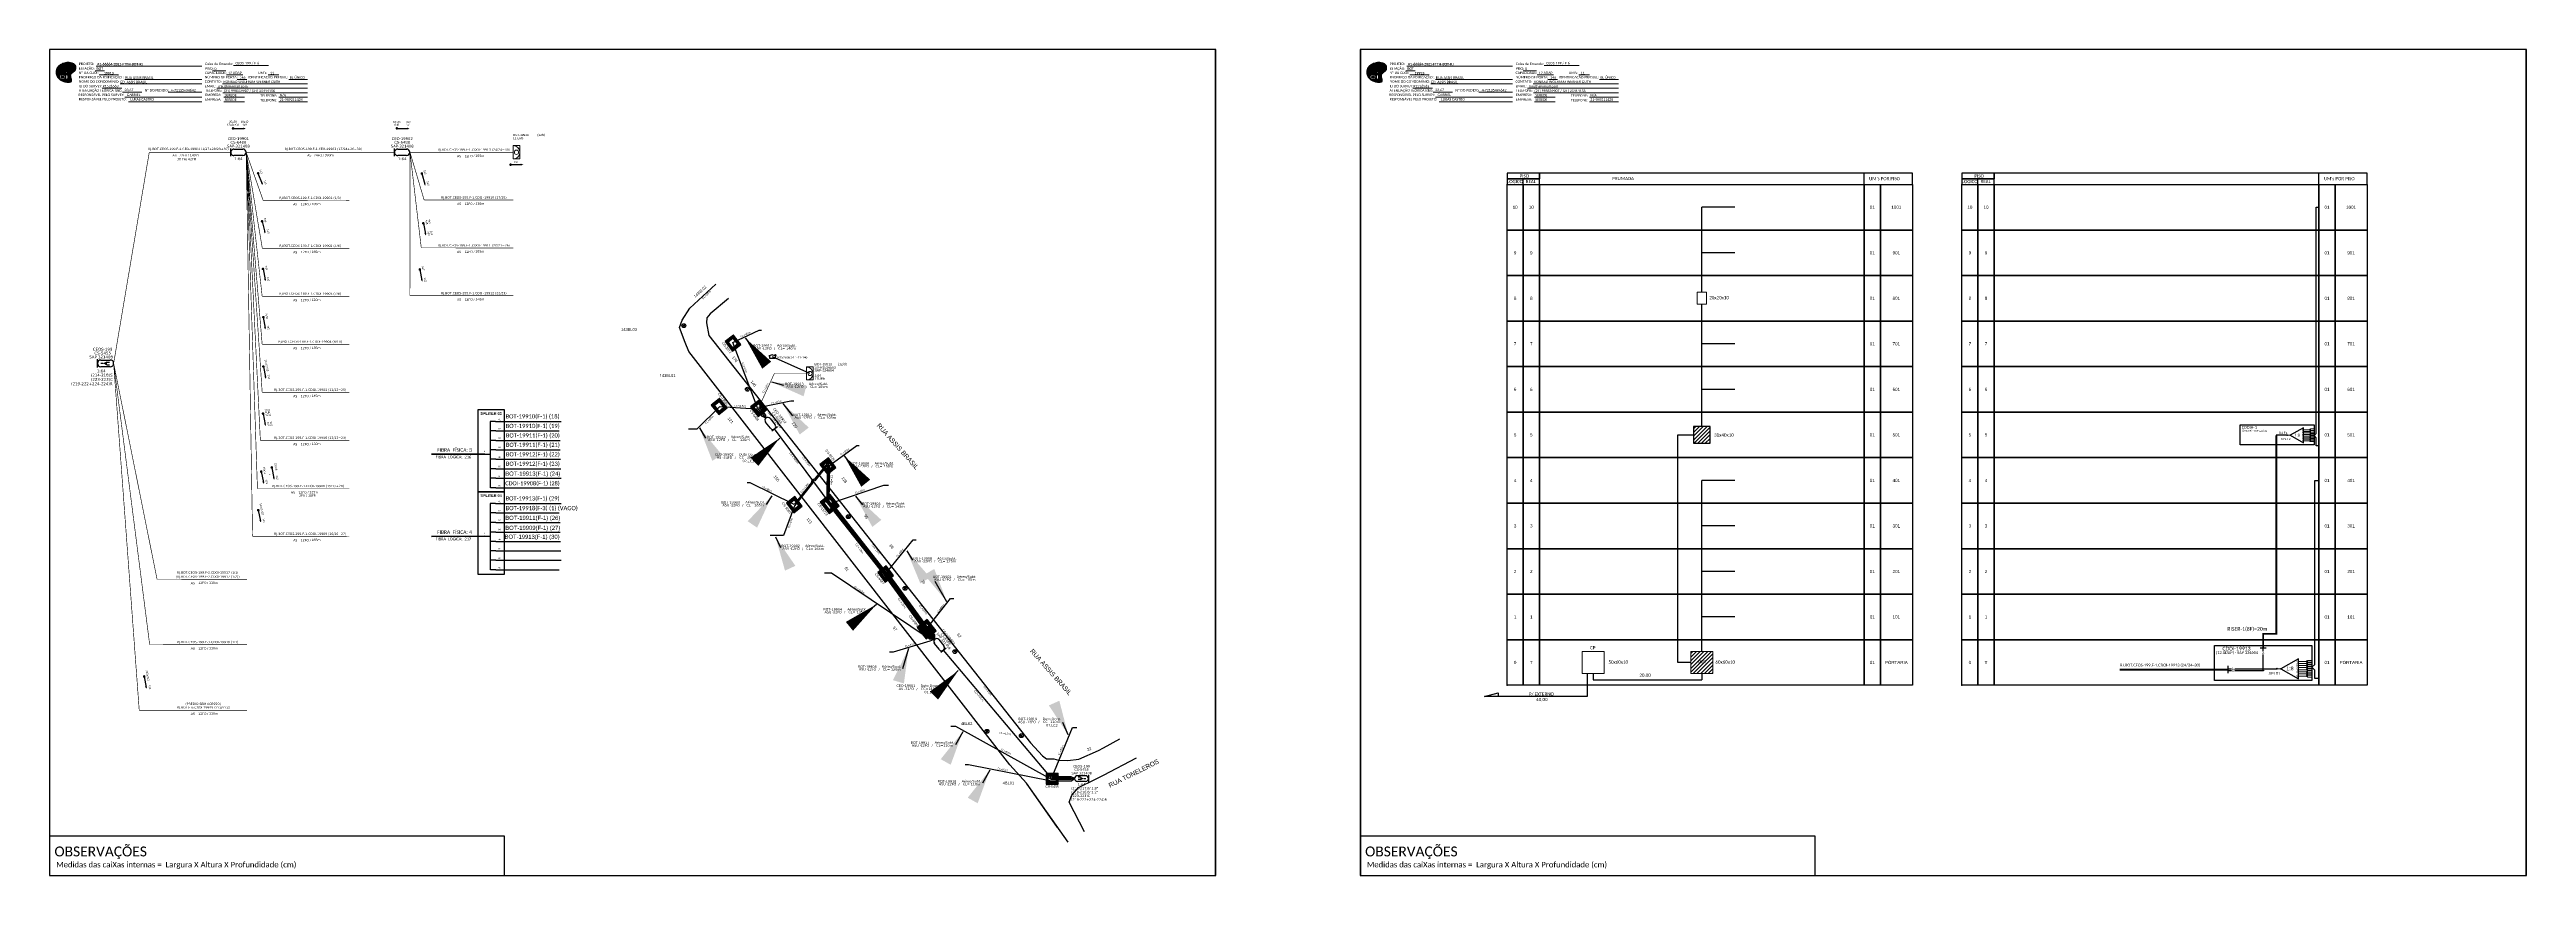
# Paper-space layout 'CDOI-19913' of a CAD drawing. Extents: x 0 to 1781, y 0 to 594.
# The model-space entities are those that its viewports show. They can reach past a viewport. Long polylines and large blocks are cut down to what shows.
import ezdxf
from ezdxf.enums import TextEntityAlignment as Align

# ---------------------------------------------------------------- set-up
doc = ezdxf.new("R2010")
doc.units = 0
doc.linetypes.add('PHANTOM2', pattern=[1.25, 0.625, -0.125, 0.125, -0.125, 0.125, -0.125])
for name, color, linetype in [('10.1-Caixas Subterrâneas', 5, 'Continuous'), ('10.4-Postes', 1, 'Continuous'), ('20.4-CEOS', 1, 'Continuous'), ('20.5-CEO', 1, 'Continuous'), ('CAP a instalar', 1, 'Continuous'), ('DUVIDAS', 252, 'Continuous'), ('label_cabos', 7, 'Continuous'), ('Legenda', 1, 'Continuous'), ('MUB', 252, 'Continuous'), ('SETA', 7, 'Continuous'), ('surveys', 7, 'Continuous'), ('surveys legendas', 7, 'Continuous'), ('texto', 255, 'Continuous'), ('UNIFILAR', 7, 'Continuous')]:
    doc.layers.add(name, color=color, linetype=linetype)
for name, color, linetype, lineweight in [("20.0-LEGENDA DOS CDO'S", 1, 'Continuous', 0), ('20.1-CDO_INTERIOR', 1, 'Continuous', 0), ('40.1-ETIQUETAS', 1, 'Continuous', 20)]:
    doc.layers.add(name, color=color, linetype=linetype, lineweight=lineweight)
doc.layers.add('Comprimeto de lance', color=7, linetype='Continuous', true_color=0xf7f7f7)
doc.layers.add('EXTRA', color=50, linetype='Continuous', plot=False)
doc.styles.add('ARIAL', font='arial.ttf')
doc.styles.add('MtXpl_Calibri', font='calibri.ttf')
doc.styles.add('siredit', font='verdana.ttf')
doc.styles.get("Standard").update_dxf_attribs({"font": 'arial.ttf'})
doc.styles.add('WMF-Calibri0', font='calibri.ttf')
doc.styles.add('WMF-Calibri1', font='calibrib.ttf')
doc.linetypes.add('FENCELINE1', pattern='A,0.25,-0.1,[133,ltypeshp.shx,S=0.1,R=0,X=-0.1,Y=0],-0.1,1', length=1.45)
doc.dimstyles.new('CC', dxfattribs={"dimtxt": 1, "dimasz": 2, "dimexe": 0.18, "dimexo": 0.0625, "dimgap": 0.09, "dimtad": 0, "dimdec": 0, "dimrnd": 1, "dimzin": 0, "dimdsep": 46, "dimtxsty": 'siredit', "dimblk": 'NONE', "dimcen": 0, "dimse1": 1, "dimse2": 1, "dimsd1": 1, "dimsd2": 1, "dimclrt": 7, "dimadec": 0, "dimazin": 0, "dimtfac": 1, "dimtdec": 0, "dimtofl": 0, "dimtmove": 0, "dimatfit": 3, "dimfxl": 0, "dimtolj": 1, "dimtzin": 0, "dimarcsym": 0})

# ---------------------------------------------------------------- blocks, each defined once
blk = doc.blocks.new('OI')
h = blk.add_hatch(color=40)
edge = h.paths.add_edge_path()
edge.add_spline(control_points=[(4.4, -0.7), (3.9, -1), (3.3, -1.5), (2.8, -2.6), (2.9, -3.5), (3.1, -4.3), (3.3, -4.9), (3.4, -5.4), (3.4, -5.9), (3.2, -6.4), (2.5, -6.6), (1.7, -6.6), (0.6, -6.7), (-0.6, -6.4), (-1.6, -6.1), (-2.8, -5.6), (-3.9, -4.8), (-4.9, -3.7), (-5.3, -2.6), (-5.6, -1.9), (-5.8, -1), (-5.7, 0.5), (-5.1, 2), (-4.1, 3), (-3.3, 3.6), (-2.4, 4.2), (-1.4, 4.4), (-0.6, 4.7), (0.8, 4.9), (2.2, 5), (3.8, 4.6), (4.7, 4.2), (5.4, 3.7), (5.8, 3), (6, 2.2), (6, 1.5), (5.7, 0.6), (5.3, 0.1), (4.9, -0.4), (4.5, -0.6), (4.4, -0.7)], knot_values=[0, 0, 0, 0, 1.60434, 2.417191, 3.427595, 4.282808, 4.776746, 5.304182, 5.888771, 6.258406, 6.858137, 7.79129, 8.986195, 10.124242, 11.187857, 12.242908, 13.953784, 15.414161, 16.515391, 17.349188, 17.675853, 19.552021, 21.515531, 22.568638, 23.63245, 24.621084, 25.782718, 26.745347, 27.142653, 29.870543, 31.004649, 31.921532, 32.709589, 33.801391, 34.042471, 35.192333, 35.971461, 36.628871, 37.254359, 37.836911, 37.836911, 37.836911, 37.836911], degree=3, periodic=0)
h.paths.add_polyline_path([(1.1, -0.9, -1), (0, -0.9, -1)], flags=16)
edge = h.paths.add_edge_path(flags=16)
edge.add_ellipse((0.6, -3.6), major_axis=(-0.02, 1.71), ratio=0.361305, start_angle=0, end_angle=360)
h.paths.add_polyline_path([(-0.4, -3.6, -1), (-3.8, -3.6, -1)], flags=16)
edge = h.paths.add_edge_path(flags=0)
edge.add_ellipse((-2.1, -3.6), major_axis=(0, 0.885), ratio=0.758294, start_angle=0, end_angle=360)
at = {"color": 40}
for centre, radius in [((-2.1, -3.6), 1.72), ((0.5, -0.9), 0.587)]:
    blk.add_circle(centre, radius, dxfattribs=at)
blk.add_ellipse((-2.1, -3.6), major_axis=(0, 0.885), ratio=0.758294, start_param=-3.141592653589792, end_param=3.141592653589792, dxfattribs=at)
blk.add_ellipse((0.6, -3.6), major_axis=(-0.02, 1.71), ratio=0.361305, dxfattribs=at)
at = {"color": 40, "start_tangent": (-0.800898, -0.598801), "end_tangent": (-0.800898, -0.598801)}
blk.add_spline([(4.4, -0.7), (3.2, -1.8), (2.9, -2.5), (2.9, -3.5), (3.1, -4.4), (3.3, -4.8), (3.4, -5.4), (3.4, -6), (3.2, -6.3), (2.7, -6.5), (1.7, -6.6), (0.5, -6.6), (-0.6, -6.4), (-1.6, -6.1), (-2.6, -5.7), (-3.9, -4.7), (-4.9, -3.6), (-5.4, -2.6), (-5.6, -1.8), (-5.7, -1.5), (-5.6, 0.4), (-4.8, 2.2), (-4.1, 3), (-3.3, 3.6), (-2.4, 4.1), (-1.3, 4.5), (-0.4, 4.7), (0, 4.8), (2.7, 4.8), (3.8, 4.5), (4.7, 4.2), (5.3, 3.7), (5.9, 2.7), (5.9, 2.5), (5.9, 1.3), (5.7, 0.6), (5.3, 0.1), (4.8, -0.4), (4.4, -0.7)], degree=3, dxfattribs=at)
blk = doc.blocks.new('CARIMBO')
at = {"color": 7, "lineweight": 0}
for points in [[(35.7, -16.8), (111.6, -16.8)], [(134.5, -16.3), (159.6, -16.3)], [(35.1, -20.1), (41.7, -20.1)], [(37.8, -23.1), (51.8, -23.1)], [(40.1, -32.5), (54.1, -32.5)], [(53, -29.5), (111.6, -29.5)], [(54.7, -35.5), (68.6, -35.5)], [(56.4, -26.4), (111.6, -26.4)], [(119.4, -20), (128.9, -20)], [(122.6, -32.7), (187.8, -32.7)], [(126.6, -29.5), (187.8, -29.5)], [(129.5, -23.1), (141.1, -23.1)], [(137.1, -26.4), (144, -26.4)], [(159.4, -23.1), (167.1, -23.1)], [(174.2, -26.4), (187.8, -26.4)], [(56.4, -39.1), (111.6, -39.1)], [(58.9, -42.3), (111.6, -42.3)], [(126.8, -36), (187.8, -36)], [(127.5, -39.1), (142.3, -39.1)], [(127.5, -42.3), (142.3, -42.3)], [(167.1, -39.1), (187.8, -39.1)], [(167.1, -42.3), (187.8, -42.3)]]:
    blk.add_lwpolyline(points, dxfattribs=at)
at = {"color": 7, "xscale": 1.213923925163967, "yscale": 1.213923925163967, "zscale": 1.213923925163967, "rotation": 0.1532896023949059}
blk.add_blockref('OI', (13.9, -20.2), dxfattribs=at)
at = {"color": 7, "lineweight": 0, "style": 'WMF-Calibri0'}
for s, height, p in [('PROJETO:', 1.79, (23.3, -16)), ('ESTAÇÃO:', 1.79, (23.3, -19.3)), ('Caixa de Emenda:', 1.793, (114, -16)), ('PISO:', 1.79, (114.1, -19.3)), ('ATENUAÇÃO TEÓRICA (dB):', 1.793, (23.3, -35.1)), ('Nº DA CDOI:', 1.793, (23.3, -22.4)), ('ENDEREÇO DA EDIFICAÇÃO :', 1.793, (23.3, -25.6)), ('NOME DO CONDOMÍNIO:', 1.793, (23.3, -28.7)), ('ID DO SURVEY:', 1.793, (23.3, -32)), ('CAPACIDADE:', 1.793, (113.9, -22.4)), ('CONTATO:', 1.79, (113.9, -28.7)), ('NÚMERO DE PORTA:', 1.793, (113.9, -25.6)), ('EMAIL:', 1.79, (113.9, -32)), ('TELEFONE:', 1.79, (114.1, -35.1)), ('IDENTIFICAÇÃO PREDIAL:', 1.793, (145, -25.6)), ("UM's:", 1.79, (152.2, -22.4)), ('RESPONSÁVEL PELO SURVEY:', 1.793, (23, -38.3)), ('RESPONSÁVEL PELO PROJETO:', 1.793, (23.3, -41.4)), ('EMPRESA:', 1.79, (114.1, -38.3)), ('EMPRESA:', 1.79, (114.1, -41.6)), ('TELEFONE:', 1.79, (153.7, -38.8)), ('TELEFONE:', 1.79, (153.7, -42.1))]:
    blk.add_text(s, height=height, dxfattribs=at).set_placement(p)
at = {"color": 7, "lineweight": 0, "flags": 8}
for tag, p, style in [('EST', (35.9, -19.4), 'WMF-Calibri1'), ('PROJ', (36.5, -16.1), 'WMF-Calibri1'), ('PISO_PTR', (120.8, -19.4), 'WMF-Calibri0'), ('CEOS-XX', (135.9, -15.5), 'WMF-Calibri0'), ('_ID_', (40.4, -31.9), 'WMF-Calibri0'), ('NOME_DO_COND.', (53.2, -29), 'WMF-Calibri0'), ('O_POTEN', (56.1, -34.7), 'WMF-Calibri0'), ('LOGRADOURO', (56.6, -25.9), 'WMF-Calibri0'), ('EMAIL', (123.3, -32.1), 'WMF-Calibri0'), ('NOME_DO_CONTATO', (127.3, -28.9), 'WMF-Calibri0'), ('TELEFONE', (127.5, -35.4), 'WMF-Calibri0'), ('CAPAC.', (130.7, -22.5), 'WMF-Calibri0'), ('N°', (138.8, -25.8), 'WMF-Calibri0'), ("UC'S", (160.8, -22.5), 'WMF-Calibri0'), ('N°PREDIO', (174.9, -25.8), 'WMF-Calibri0'), ('RES_SURVEY', (57.8, -38.2), 'WMF-Calibri0'), ('RES_PROJ', (60.3, -41.5), 'WMF-Calibri0'), ('EMP_RESP_SURVEY', (128.2, -38.5), 'WMF-Calibri0'), ('EMP_RESP_PROJ', (128.2, -41.7), 'WMF-Calibri0'), ('CONT_RESP_SURVEY', (167.8, -38.5), 'WMF-Calibri0'), ('CONT_RESP_PROJ', (167.8, -41.7), 'WMF-Calibri0')]:
    blk.add_attdef(tag, p, '', height=1.79, dxfattribs=dict(at, style=style))
at = {"color": 7, "lineweight": 0, "style": 'WMF-Calibri1', "flags": 8}
blk.add_attdef("N° CDO'S", text='', height=1.79, dxfattribs=at).set_placement((44.8, -22.7), align=Align.CENTER)
blk = doc.blocks.new('CEOS_RP_CT_DRT')
at = {"layer": '20.4-CEOS', "color": 0}
for p, q in [((-4.54, 1.19), (-1.19, 1.19)), ((-1.19, -1.19), (-4.54, -1.19))]:
    blk.add_line(p, q, dxfattribs=at)
for points in [[(-5.73, -1.43), (-5.73, 1.44)], [(-3.79, 0), (-4.59, 0)], [(-2.47, 0.48), (-1.45, 0.48)], [(-2.47, -0.52), (-1.45, -0.52)]]:
    blk.add_lwpolyline(points, dxfattribs=at)
blk.add_lwpolyline([(-3.79, 0, 0, 1.47, 0), (-2.41, 0, 1.47, 1.47, 0)], format="xyseb", dxfattribs=at)
for centre, start, end in [((-4.54, 0), 90, 270), ((-1.19, 0), 270, 90)]:
    blk.add_arc(centre, 1.19, start, end, dxfattribs=at)
at = {"layer": '20.4-CEOS', "color": 7, "style": 'siredit'}
for tag, p in [('Nº_DA_CEOS', (-2.86, 5.6)), ('LOCAL', (-2.86, 4.24)), ('SAP', (-2.86, 2.78)), ('RACIO_SPLITAGEM', (-2.86, -1.88)), ('FIBRAS_SPLITTER', (-2.86, -3.58)), ('RESERVA_FINAIS', (-2.86, -6.39)), ('FIBRAS_TOP_C', (-2.86, -5.08))]:
    blk.add_attdef(tag, text='', height=1.01, dxfattribs=at).set_placement(p, align=Align.TOP_CENTER)
blk = doc.blocks.new('ETIQUETA_RS5F')
at = {"layer": '40.1-ETIQUETAS', "color": 0, "style": 'siredit'}
blk.add_text('/', height=1.5, dxfattribs=at).set_placement((1.6, -2), align=Align.MIDDLE_RIGHT)
for tag, p in [('ETIQUETA_R_SECUNDARIA', (1.2, 2.1)), ('ETIQUETA_R_PRIMARIA', (1.2, 4.1)), ('F_ATIVAS/F_MORTAS', (1.1, -4.2))]:
    blk.add_attdef(tag, text='', height=1.5, dxfattribs=at).set_placement(p, align=Align.MIDDLE_CENTER)
for tag, p in [('TIPO_CABO', (-6.6, -2.1)), ('CAP_CABO', (0.4, -2.1))]:
    blk.add_attdef(tag, text='', height=1.5, dxfattribs=at).set_placement(p, align=Align.MIDDLE_RIGHT)
for tag, p in [('FUSÃO_1', (0.8, -8.4)), ('FUSÃO_2', (0.8, -10.6)), ('FUSÃO_3', (0.8, -12.9)), ('FUSÃO_4', (0.8, -15.1)), ('FUSÃO_5', (0.8, -17.2))]:
    blk.add_attdef(tag, text='', height=1.5, dxfattribs=at).set_placement(p, align=Align.CENTER)
blk.add_attdef('METROS', text='', height=1.5, dxfattribs=at).set_placement((2.1, -2), align=Align.MIDDLE_LEFT)
blk = doc.blocks.new('CDOI_INT')
at = {"layer": '20.1-CDO_INTERIOR', "color": 0, "lineweight": 18}
blk.add_lwpolyline([(4.2, -4.2), (4.2, 4.2), (0, 4.2), (0, -4.2)], close=True, dxfattribs=at)
blk.add_circle((2.1, 0), 1.36, dxfattribs=at)
blk.add_arc((0, 0), 4.25, 270, 90, dxfattribs=at)
at = {"layer": "20.0-LEGENDA DOS CDO'S", "color": 0, "style": 'ARIAL'}
for tag, p in [('CDO_N', (-0.1, 10.4)), ('SURVEY', (-0.1, 8.2)), ('SAP', (-0.1, 6.2)), ('SPLITER_1', (21.2, 10.4)), ('SPLITER_2', (21.2, 8.7)), ('1:XX', (5.9, -2.2)), ('UMS', (5.9, -4.2))]:
    blk.add_attdef(tag, p, '', height=1.36, dxfattribs=at)
blk.add_attdef('FIBRAS_UTILIZADAS', text='', height=1.36, dxfattribs=at).set_placement((15.3, 10.4), align=Align.CENTER)
blk = doc.blocks.new('*X65')
at = {"color": 0, "linetype": 'Continuous'}
for p, q in [((-1.25, 0.34099), (-0.49099, 1.1)), ((-1.25, 0.517767), (-0.667767, 1.1)), ((-1.25, 0.694544), (-0.844544, 1.1)), ((-1.25, 0.87132), (-1.02132, 1.1)), ((-1.25, 1.048097), (-1.198097, 1.1)), ((-1.25, 0.164214), (-0.8035, 0.610714)), ((-1.25, -0.012563), (-0.8035, 0.433937)), ((-1.25, -0.18934), (-0.8035, 0.25716)), ((-1.25, -0.366117), (-0.8035, 0.080383)), ((-0.789214, 0.625), (-0.314214, 1.1)), ((-0.612437, 0.625), (-0.137437, 1.1)), ((-0.43566, 0.625), (0.03934, 1.1)), ((-0.258883, 0.625), (0.216117, 1.1)), ((-0.082107, 0.625), (0.392893, 1.1)), ((0.09467, 0.625), (0.56967, 1.1)), ((0.271447, 0.625), (0.746447, 1.1)), ((0.448223, 0.625), (0.923223, 1.1)), ((0.625, 0.625), (1.1, 1.1)), ((0.801777, 0.625), (1.25, 1.073223)), ((0.8035, 0.449947), (1.25, 0.896447)), ((0.8035, 0.27317), (1.25, 0.71967)), ((0.8035, 0.096393), (1.25, 0.542893)), ((0.8035, -0.080383), (1.25, 0.366117)), ((0.8035, -0.25716), (1.25, 0.18934)), ((0.8035, -0.433937), (1.25, 0.012563)), ((-1.25, -0.542893), (-0.8035, -0.096393)), ((-1.25, -0.71967), (-0.8035, -0.27317)), ((-1.25, -0.896447), (-0.8035, -0.449947)), ((-1.25, -1.073223), (-0.801777, -0.625)), ((-1.1, -1.1), (-0.625, -0.625)), ((-0.923223, -1.1), (-0.448223, -0.625)), ((-0.746447, -1.1), (-0.271447, -0.625)), ((-0.56967, -1.1), (-0.09467, -0.625)), ((-0.392893, -1.1), (0.082107, -0.625)), ((-0.216117, -1.1), (0.258883, -0.625)), ((-0.03934, -1.1), (0.43566, -0.625)), ((0.137437, -1.1), (0.612437, -0.625)), ((0.314214, -1.1), (0.789214, -0.625)), ((0.49099, -1.1), (1.25, -0.34099)), ((0.667767, -1.1), (1.25, -0.517767)), ((0.8035, -0.610714), (1.25, -0.164214)), ((0.844544, -1.1), (1.25, -0.694544)), ((1.02132, -1.1), (1.25, -0.87132)), ((1.198097, -1.1), (1.25, -1.048097))]:
    blk.add_line(p, q, dxfattribs=at)
blk = doc.blocks.new('MANHOLE_MQ')
at = {"color": 0, "linetype": 'Continuous'}
for p, q in [((0.0000062, 0.0000057), (-0.0000063, 0.0000057)), ((-0.0000063, 0.0000057), (-0.0000063, -0.0000053)), ((-0.000004, 0.0000033), (0.000004, 0.0000033)), ((-0.000004, -0.0000029), (-0.000004, 0.0000033)), ((0.000004, 0.0000033), (0.000004, -0.0000029)), ((0.0000062, -0.0000053), (0.0000062, 0.0000057)), ((-0.0000063, -0.0000053), (0.0000062, -0.0000053)), ((0.000004, -0.0000029), (-0.000004, -0.0000029)), ((0.000004, -0.0000029), (0.000004, -0.0000029))]:
    blk.add_line(p, q, dxfattribs=at)
at = {"color": 0, "linetype": 'Continuous', "xscale": 5e-06, "yscale": 5e-06, "zscale": 1e-05}
blk.add_blockref('*X65', (0, 0.0000002), dxfattribs=at)
blk = doc.blocks.new('_None')
blk = doc.blocks.new('LEGENDA DOS CABOS')
at = {"layer": 'EXTRA', "color": 0, "style": 'siredit'}
for tag, p in [('ID', (4.6, 1)), ('XX', (9, 1))]:
    blk.add_attdef(tag, text='', height=0.48, rotation=359.69, dxfattribs=at).set_placement(p, align=Align.MIDDLE_CENTER)
at = {"layer": 'Legenda', "color": 0, "style": 'siredit'}
for tag, p in [('TIPO_CABO', (1.3, 0)), ('CABO', (4.7, -0.1)), ('/', (6.8, -0.1)), ('METROS', (10, -0.1))]:
    blk.add_attdef(tag, text='', height=0.8, rotation=359.69, dxfattribs=at).set_placement(p, align=Align.MIDDLE_CENTER)
blk = doc.blocks.new('Inst CB DT OCUP CFOA-SM-ASU-120-S-12')
at = {"layer": 'label_cabos', "color": 0, "style": 'siredit'}
for tag, flags, p in [('ID_ATIVIDADE', 3, (1.3, 2.7)), ('FATOR', 1, (11.6, 2.6))]:
    blk.add_attdef(tag, text='', height=1, rotation=359.69, dxfattribs=dict(at, flags=flags)).set_placement(p, align=Align.MIDDLE_CENTER)
for tag, p in [('TIPO_CABO', (1.3, 0)), ('DESTINO_CABO', (3.1, 1.3)), ('CABO', (4.7, -0.1)), ('/', (7.7, -0.1)), ('LANCE', (10.9, 0)), ('TIPO_CABO', (13.1, 1.2)), ('UND', (16, 0)), ('FID', (13.1, -1.4))]:
    blk.add_attdef(tag, text='', height=1, rotation=359.69, dxfattribs=at).set_placement(p, align=Align.MIDDLE_CENTER)
blk.add_attdef('QTDE', (12.4, -0.5), '', height=1, rotation=359.69, dxfattribs=at)
blk = doc.blocks.new('Inst CB DT OCUP CFOA-SM-AS-80-TS-72')
at = {"layer": 'label_cabos', "color": 0, "style": 'siredit'}
for tag, flags, p in [('ID_ATIVIDADE', 3, (1.3, 2.7)), ('FATOR', 1, (11.6, 2.6))]:
    blk.add_attdef(tag, text='', height=1, rotation=359.69, dxfattribs=dict(at, flags=flags)).set_placement(p, align=Align.MIDDLE_CENTER)
for tag, p in [('DESTINO_CABO', (3.1, 1.3)), ('TIPO_CABO', (1.8, 0)), ('CABO', (4.7, -0.1)), ('/', (7.7, -0.1)), ('LANCE', (10.9, 0)), ('TIPO_CABO', (13.1, 1.2)), ('UND', (16, 0)), ('FID', (13.1, -1.4))]:
    blk.add_attdef(tag, text='', height=1, rotation=359.69, dxfattribs=at).set_placement(p, align=Align.MIDDLE_CENTER)
blk.add_attdef('QTDE', (12.4, -0.5), '', height=1, rotation=359.69, dxfattribs=at)
blk = doc.blocks.new('Inst CB DT OCUP CFOA-SM-AS-80-TS-24')
at = {"layer": 'label_cabos', "color": 0, "style": 'siredit'}
for tag, flags, p in [('ID_ATIVIDADE', 3, (1.3, 2.7)), ('FATOR', 1, (11.6, 2.6))]:
    blk.add_attdef(tag, text='', height=1, rotation=359.69, dxfattribs=dict(at, flags=flags)).set_placement(p, align=Align.MIDDLE_CENTER)
for tag, p in [('DESTINO_CABO', (3.1, 1.3)), ('TIPO_CABO', (1.8, 0)), ('CABO', (4.7, -0.1)), ('/', (7.7, -0.1)), ('LANCE', (10.9, 0)), ('TIPO_CABO', (13.1, 1.2)), ('UND', (16, 0)), ('FID', (13.1, -1.4))]:
    blk.add_attdef(tag, text='', height=1, rotation=359.69, dxfattribs=at).set_placement(p, align=Align.MIDDLE_CENTER)
blk.add_attdef('QTDE', (12.4, -0.5), '', height=1, rotation=359.69, dxfattribs=at)
blk = doc.blocks.new('*U84')
at = {"layer": '20.4-CEOS', "color": 7, "style": 'siredit'}
for tag, p in [('FIBRAS_SPLITTER', (0, 0)), ('FIBRAS_TOP_C', (0, -4.1)), ('RESERVA_FINAIS', (0, -5.5))]:
    blk.add_attdef(tag, p, '', height=1.01, dxfattribs=at)
for tag, p, flags in [('ID_ATIVIDADE', (0, -6.8), 3), ('FATOR', (0, -8.1), 1), ('QTDE', (0, -9.4), 1), ('FID', (0, -10.7), 1)]:
    blk.add_attdef(tag, p, '', height=1.01, dxfattribs=dict(at, flags=flags))
blk = doc.blocks.new('*U86')
at = {"layer": '20.4-CEOS', "color": 7, "style": 'siredit'}
blk.add_attdef('FIBRAS_SPLITTER', (0, 0), '', height=1.01, dxfattribs=at)
for tag, p, flags in [('ID_ATIVIDADE', (0, -1.5), 3), ('FATOR', (0, -2.8), 1), ('QTDE', (0, -4.1), 1), ('FID', (0, -5.4), 1)]:
    blk.add_attdef(tag, p, '', height=1.01, dxfattribs=dict(at, flags=flags))
blk = doc.blocks.new('SPLT_1-8_SC-APC')
at = {"color": 1, "lineweight": 0}
blk.add_lwpolyline([(-17, -7.5), (-19.3, -7.5)], dxfattribs=at)
at = {"color": 1}
blk.add_lwpolyline([(-7.4, -2.1), (-17, -7.5), (-7.4, -13), (-7.4, -2.1)], dxfattribs=at)
at = {"color": 3, "lineweight": 0}
for points in [[(-3, -3.5), (-7.4, -3.5)], [(-7.4, -4.7), (-3, -4.7)], [(-7.4, -5.8), (-3, -5.8)], [(-7.4, -7), (-3, -7)], [(-7.4, -8.1), (-3, -8.1)], [(-7.4, -9.3), (-3, -9.3)], [(-7.4, -10.4), (-3, -10.4)], [(-7.4, -11.6), (-3, -11.6)], [(-2.4, -3), (-2.4, -4)], [(-2.4, -3), (0, -3)], [(-2.4, -4), (0, -4)], [(-2.4, -4.2), (-2.4, -5.2)], [(-2.4, -4.2), (0, -4.2)], [(-2.4, -5.2), (0, -5.2)], [(-2.4, -5.3), (-2.4, -6.3)], [(-2.4, -5.3), (0, -5.3)], [(-2.4, -6.3), (0, -6.3)], [(-2.4, -6.5), (-2.4, -7.5)], [(-2.4, -6.5), (0, -6.5)], [(-2.4, -7.5), (0, -7.5)], [(-2.4, -7.6), (-2.4, -8.6)], [(-2.4, -7.6), (0, -7.6)], [(-2.4, -8.6), (0, -8.6)], [(-2.4, -8.8), (-2.4, -9.8)], [(-2.4, -8.8), (0, -8.8)], [(-2.4, -9.8), (0, -9.8)], [(-2.4, -9.9), (-2.4, -10.9)], [(-2.4, -9.9), (0, -9.9)], [(-2.4, -10.9), (0, -10.9)], [(-2.4, -11.1), (-2.4, -12.1)], [(-2.4, -11.1), (0, -11.1)], [(-2.4, -12.1), (0, -12.1)]]:
    blk.add_lwpolyline(points, dxfattribs=at)
for points in [[(-3, -3.2), (-2.4, -3.2), (-2.4, -3.8), (-3, -3.8)], [(-3, -4.4), (-2.4, -4.4), (-2.4, -5), (-3, -5)], [(-3, -5.5), (-2.4, -5.5), (-2.4, -6.1), (-3, -6.1)], [(-3, -6.7), (-2.4, -6.7), (-2.4, -7.3), (-3, -7.3)], [(-3, -7.8), (-2.4, -7.8), (-2.4, -8.4), (-3, -8.4)], [(-3, -9), (-2.4, -9), (-2.4, -9.6), (-3, -9.6)], [(-3, -10.1), (-2.4, -10.1), (-2.4, -10.7), (-3, -10.7)], [(-3, -11.3), (-2.4, -11.3), (-2.4, -11.9), (-3, -11.9)]]:
    blk.add_lwpolyline(points, close=True, dxfattribs=at)
at = {"color": 1, "style": 'ARIAL'}
for s, height, p in [('1:8', 2, (-13.9, -8.4)), ('S1', 0.75, (-8.7, -3.8)), ('S2', 0.75, (-8.7, -5)), ('S3', 0.75, (-8.7, -6.2)), ('S4', 0.75, (-8.7, -7.4)), ('S5', 0.75, (-8.7, -8.6)), ('S6', 0.75, (-8.7, -9.7)), ('S7', 0.75, (-8.7, -10.8)), ('S8', 0.75, (-8.7, -11.9))]:
    blk.add_text(s, height=height, dxfattribs=at).set_placement(p)
blk = doc.blocks.new('SURVEY_SURVEY')
for p, q in [((0, 0.0000152), (-0.0000151, 0.0000108)), ((-0.0000151, 0.0000108), (-0.0000104, 0.0000108)), ((-0.0000103, 0), (-0.0000103, 0.0000108)), ((0.0000103, 0), (-0.0000103, 0)), ((0, 0.0000152), (0.0000151, 0.0000108)), ((0.0000101, 0.0000159), (0.0000117, 0.0000159)), ((0.0000101, 0.0000123), (0.0000101, 0.0000159)), ((0.0000151, 0.0000108), (0.0000103, 0.0000108)), ((0.0000103, 0.0000108), (0.0000103, 0)), ((0.0000117, 0.0000159), (0.0000117, 0.0000119))]:
    blk.add_line(p, q)

msp = doc.modelspace()

# ---------------------------------------------------------------- hatches: boundary and pattern name
h = msp.add_hatch()
h.set_pattern_fill('ANSI31', color=1, scale=0.6)
h.set_pattern_definition([(45, (-77.5, 58.2813), (-1.3470384, 1.3470384), [])])
h.paths.add_polyline_path([(1041.3, 1015.9), (1053.3, 1015.9), (1053.3, 1027.9), (1041.3, 1027.9)])
h = msp.add_hatch(color=3)
h.dxf.hatch_style = 1
edge = h.paths.add_edge_path()
edge.add_arc((1468.3, 1021.6), 0.256, 0, 360)
h = msp.add_hatch()
h.set_pattern_fill('ANSI31', color=1, scale=0.6)
h.set_pattern_definition([(45, (371.3325, 3537.313), (-1.3470384, 1.3470384), [])])
h.paths.add_polyline_path([(1055.2, 866.1), (1039.4, 866.1), (1039.4, 850.3), (1055.2, 850.3)])
h.paths.add_polyline_path([(1044.1, 856.9), (1050.9, 856.9), (1050.9, 860.4), (1044.1, 860.4)], flags=24)

# ---------------------------------------------------------------- linework, layer by layer
at = {"color": 1}
for p, q in [((1415.9, 870.3), (1486.1, 870.3)), ((1415.9, 845.2), (1415.9, 870.3)), ((1425.7, 855.7), (1425.7, 850.4)), ((1476.4, 860.9), (1463.6, 853.7)), ((1476.4, 846.5), (1476.4, 860.9)), ((1486.1, 870.3), (1486.1, 845.2)), ((1486.1, 845.2), (1415.9, 845.2)), ((1463.6, 853.7), (1476.4, 846.5))]:
    msp.add_line(p, q, dxfattribs=at)
at = {"color": 5}
for p, q in [((1448.8, 868.6), (1453.2, 868.6)), ((1451, 866.4), (1451, 868.6)), ((1451, 852.4), (1451, 863.9)), ((1451, 852.4), (1451, 852.4))]:
    msp.add_line(p, q, dxfattribs=at)
at = {"color": 3, "lineweight": 0}
for p, q in [((1482.2, 859), (1476.4, 859)), ((1476.4, 857.5), (1482.2, 857.5)), ((1476.4, 856), (1482.2, 856)), ((1482.2, 859.4), (1482.9, 859.4)), ((1482.2, 858.7), (1482.2, 859.4)), ((1482.9, 858.7), (1482.2, 858.7)), ((1482.2, 857.9), (1482.9, 857.9)), ((1482.2, 857.1), (1482.2, 857.9)), ((1482.9, 857.1), (1482.2, 857.1)), ((1482.2, 856.4), (1482.9, 856.4)), ((1482.2, 855.6), (1482.2, 856.4)), ((1482.9, 855.6), (1482.2, 855.6)), ((1482.9, 859.7), (1482.9, 858.4)), ((1482.9, 859.7), (1486.1, 859.7)), ((1482.9, 859.4), (1482.9, 858.7)), ((1482.9, 858.4), (1486.1, 858.4)), ((1482.9, 858.2), (1482.9, 856.9)), ((1482.9, 858.2), (1486.1, 858.2)), ((1482.9, 857.9), (1482.9, 857.1)), ((1482.9, 856.9), (1486.1, 856.9)), ((1482.9, 856.6), (1482.9, 855.3)), ((1482.9, 856.6), (1486.1, 856.6)), ((1482.9, 856.4), (1482.9, 855.6)), ((1482.9, 855.3), (1486.1, 855.3)), ((1482.9, 855.1), (1482.9, 853.8)), ((1482.9, 855.1), (1486.1, 855.1)), ((1476.4, 854.5), (1482.2, 854.5)), ((1476.4, 852.9), (1482.2, 852.9)), ((1476.4, 851.4), (1482.2, 851.4)), ((1476.4, 849.9), (1482.2, 849.9)), ((1476.4, 848.4), (1482.2, 848.4)), ((1482.2, 854.8), (1482.9, 854.8)), ((1482.2, 854.1), (1482.2, 854.8)), ((1482.9, 854.1), (1482.2, 854.1)), ((1482.2, 853.3), (1482.9, 853.3)), ((1482.2, 852.6), (1482.2, 853.3)), ((1482.9, 852.6), (1482.2, 852.6)), ((1482.2, 851.8), (1482.9, 851.8)), ((1482.2, 851), (1482.2, 851.8)), ((1482.9, 851), (1482.2, 851)), ((1482.2, 850.3), (1482.9, 850.3)), ((1482.2, 849.5), (1482.2, 850.3)), ((1482.9, 849.5), (1482.2, 849.5)), ((1482.2, 848.7), (1482.9, 848.7)), ((1482.2, 848), (1482.2, 848.7)), ((1482.9, 848), (1482.2, 848)), ((1482.9, 854.8), (1482.9, 854.1)), ((1482.9, 853.8), (1486.1, 853.8)), ((1482.9, 853.6), (1482.9, 852.3)), ((1482.9, 853.6), (1486.1, 853.6)), ((1482.9, 853.3), (1482.9, 852.6)), ((1482.9, 852.3), (1486.1, 852.3)), ((1482.9, 852.1), (1482.9, 850.8)), ((1482.9, 852.1), (1486.1, 852.1)), ((1482.9, 851.8), (1482.9, 851)), ((1482.9, 850.8), (1486.1, 850.8)), ((1482.9, 850.5), (1482.9, 849.2)), ((1482.9, 850.5), (1486.1, 850.5)), ((1482.9, 850.3), (1482.9, 849.5)), ((1482.9, 849.2), (1486.1, 849.2)), ((1482.9, 849), (1482.9, 847.7)), ((1482.9, 849), (1486.1, 849)), ((1482.9, 848.7), (1482.9, 848)), ((1482.9, 847.7), (1486.1, 847.7))]:
    msp.add_line(p, q, dxfattribs=at)
at = {"color": 3}
for p, q in [((1425.7, 853.7), (1428.1, 853.7)), ((1430.7, 853.7), (1450.7, 853.7)), ((1451.3, 853.7), (1460.7, 853.7))]:
    msp.add_line(p, q, dxfattribs=at)
at = {"color": 2}
for p, q in [((1425.7, 852.4), (1428.1, 852.4)), ((1430.7, 852.4), (1451, 852.4))]:
    msp.add_line(p, q, dxfattribs=at)
at = {"color": 1, "lineweight": 0}
msp.add_line((1463.6, 853.7), (1460.7, 853.7), dxfattribs=at)
for points in [[(-89.3, 705), (749.2, 705), (749.2, 1299), (-89.3, 1299), (-89.3, 705)], [(801.7, 705), (1640.2, 705), (1640.2, 1299), (801.7, 1299), (801.7, 705)], [(918.9, 1202), (918.9, 1206.1)], [(930.5, 1202), (1198.8, 1202), (1198.8, 1210.2), (930.5, 1210.2), (930.5, 1210.2), (930.5, 1206.1)], [(1164.1, 1202), (1164.1, 1210.2)], [(1245.9, 1202), (1245.9, 1206.1)], [(1257.5, 1202), (1525.8, 1202), (1525.8, 1210.2), (1257.5, 1210.2), (1257.5, 1210.2), (1257.5, 1206.1)], [(1491.1, 1202), (1491.1, 1210.2)]]:
    msp.add_lwpolyline(points)
at = {"color": 7, "lineweight": 0}
for points in [[(-4, 1268.3), (20.1, 1268.3)], [(887, 1268.3), (911.1, 1268.3)]]:
    msp.add_lwpolyline(points, dxfattribs=at)
at = {"const_width": 0.933}
for points in [[(42.2, 1242.3, 1), (43.1, 1242.3, 1)], [(160, 1242.3, 1), (160.9, 1242.3, 1)], [(60.5, 1210.4, 1), (60.8, 1209.6, 1)], [(60.5, 1210.4, 1), (60.8, 1209.6, 1)], [(178.3, 1210.3, 1), (178.5, 1209.4, 1)], [(178.3, 1210.3, 1), (178.5, 1209.4, 1)], [(63.4, 1175.9, 1), (63.7, 1175, 1)], [(63.4, 1175.9, 1), (63.7, 1175, 1)], [(179.4, 1174.5, 1), (179.5, 1173.6, 1)], [(179.4, 1174.5, 1), (179.5, 1173.6, 1)], [(64.1, 1141.7, 1), (64.2, 1140.8, 1)], [(64.1, 1141.7, 1), (64.2, 1140.8, 1)], [(176.9, 1141.3, 1), (177, 1140.4, 1)], [(176.9, 1141.3, 1), (177, 1140.4, 1)], [(64.4, 1107, 1), (64.5, 1106.1, 1)], [(64.4, 1107, 1), (64.5, 1106.1, 1)], [(64.4, 1071.5, 1), (64.5, 1070.6, 1)], [(64.4, 1071.5, 1), (64.5, 1070.6, 1)], [(64.1, 1037.6, 1), (64.3, 1036.7, 1)], [(64.1, 1037.6, 1), (64.3, 1036.7, 1)], [(60.7, 968.2, 1), (60.9, 967.2, 1)], [(60.7, 968.2, 1), (60.9, 967.2, 1)], [(-21.3, 848.6, 1), (-21.2, 847.7, 1)], [(-21.3, 848.6, 1), (-21.2, 847.7, 1)]]:
    msp.add_lwpolyline(points, format="xyb", close=True, dxfattribs=at)
msp.add_lwpolyline([(241.8, 1216.2, 0.933, 0.933, 1), (242.7, 1216.2, 0.933, 0.933, 1)], format="xyseb", close=True)
for points in [[(907.3, 1206.1), (930.5, 1206.1), (930.5, 1210.2), (907.3, 1210.2)], [(907.3, 1202), (930.5, 1202), (930.5, 1206.1), (907.3, 1206.1)], [(907.3, 1202), (918.9, 1202), (918.9, 1169.2), (907.3, 1169.2)], [(918.9, 1202), (930.5, 1202), (930.5, 1169.2), (918.9, 1169.2)], [(930.5, 1202), (1164.1, 1202), (1164.1, 1169.2), (930.5, 1169.2)], [(1164.1, 1202), (1175.7, 1202), (1175.7, 1169.2), (1164.1, 1169.2)], [(1175.7, 1202), (1198.8, 1202), (1198.8, 1169.2), (1175.7, 1169.2)], [(1234.3, 1206.1), (1257.5, 1206.1), (1257.5, 1210.2), (1234.3, 1210.2)], [(1234.3, 1202), (1257.5, 1202), (1257.5, 1206.1), (1234.3, 1206.1)], [(1234.3, 1202), (1245.9, 1202), (1245.9, 1169.2), (1234.3, 1169.2)], [(1245.9, 1202), (1257.5, 1202), (1257.5, 1169.2), (1245.9, 1169.2)], [(1257.5, 1202), (1491.1, 1202), (1491.1, 1169.2), (1257.5, 1169.2)], [(1491.1, 1202), (1502.7, 1202), (1502.7, 1169.2), (1491.1, 1169.2)], [(1502.7, 1202), (1525.8, 1202), (1525.8, 1169.2), (1502.7, 1169.2)], [(907.3, 1169.2), (918.9, 1169.2), (918.9, 1136.5), (907.3, 1136.5)], [(918.9, 1169.2), (930.5, 1169.2), (930.5, 1136.5), (918.9, 1136.5)], [(930.5, 1169.2), (1164.1, 1169.2), (1164.1, 1136.5), (930.5, 1136.5)], [(1164.1, 1169.2), (1175.7, 1169.2), (1175.7, 1136.5), (1164.1, 1136.5)], [(1175.7, 1169.2), (1198.8, 1169.2), (1198.8, 1136.5), (1175.7, 1136.5)], [(1234.3, 1169.2), (1245.9, 1169.2), (1245.9, 1136.5), (1234.3, 1136.5)], [(1245.9, 1169.2), (1257.5, 1169.2), (1257.5, 1136.5), (1245.9, 1136.5)], [(1257.5, 1169.2), (1491.1, 1169.2), (1491.1, 1136.5), (1257.5, 1136.5)], [(1491.1, 1169.2), (1502.7, 1169.2), (1502.7, 1136.5), (1491.1, 1136.5)], [(1502.7, 1169.2), (1525.8, 1169.2), (1525.8, 1136.5), (1502.7, 1136.5)], [(907.3, 1136.5), (918.9, 1136.5), (918.9, 1103.7), (907.3, 1103.7)], [(918.9, 1136.5), (930.5, 1136.5), (930.5, 1103.7), (918.9, 1103.7)], [(930.5, 1136.5), (1164.1, 1136.5), (1164.1, 1103.7), (930.5, 1103.7)], [(1164.1, 1136.5), (1175.7, 1136.5), (1175.7, 1103.7), (1164.1, 1103.7)], [(1175.7, 1136.5), (1198.8, 1136.5), (1198.8, 1103.7), (1175.7, 1103.7)], [(1234.3, 1136.5), (1245.9, 1136.5), (1245.9, 1103.7), (1234.3, 1103.7)], [(1245.9, 1136.5), (1257.5, 1136.5), (1257.5, 1103.7), (1245.9, 1103.7)], [(1257.5, 1136.5), (1491.1, 1136.5), (1491.1, 1103.7), (1257.5, 1103.7)], [(1491.1, 1136.5), (1502.7, 1136.5), (1502.7, 1103.7), (1491.1, 1103.7)], [(1502.7, 1136.5), (1525.8, 1136.5), (1525.8, 1103.7), (1502.7, 1103.7)], [(907.3, 1103.7), (918.9, 1103.7), (918.9, 1071), (907.3, 1071)], [(918.9, 1103.7), (930.5, 1103.7), (930.5, 1071), (918.9, 1071)], [(930.5, 1103.7), (1164.1, 1103.7), (1164.1, 1071), (930.5, 1071)], [(1164.1, 1103.7), (1175.7, 1103.7), (1175.7, 1071), (1164.1, 1071)], [(1175.7, 1103.7), (1198.8, 1103.7), (1198.8, 1071), (1175.7, 1071)], [(1234.3, 1103.7), (1245.9, 1103.7), (1245.9, 1071), (1234.3, 1071)], [(1245.9, 1103.7), (1257.5, 1103.7), (1257.5, 1071), (1245.9, 1071)], [(1257.5, 1103.7), (1491.1, 1103.7), (1491.1, 1071), (1257.5, 1071)], [(1491.1, 1103.7), (1502.7, 1103.7), (1502.7, 1071), (1491.1, 1071)], [(1502.7, 1103.7), (1525.8, 1103.7), (1525.8, 1071), (1502.7, 1071)], [(907.3, 1071), (918.9, 1071), (918.9, 1038.2), (907.3, 1038.2)], [(918.9, 1071), (930.5, 1071), (930.5, 1038.2), (918.9, 1038.2)], [(930.5, 1071), (1164.1, 1071), (1164.1, 1038.2), (930.5, 1038.2)], [(1164.1, 1071), (1175.7, 1071), (1175.7, 1038.2), (1164.1, 1038.2)], [(1175.7, 1071), (1198.8, 1071), (1198.8, 1038.2), (1175.7, 1038.2)], [(1234.3, 1071), (1245.9, 1071), (1245.9, 1038.2), (1234.3, 1038.2)], [(1245.9, 1071), (1257.5, 1071), (1257.5, 1038.2), (1245.9, 1038.2)], [(1257.5, 1071), (1491.1, 1071), (1491.1, 1038.2), (1257.5, 1038.2)], [(1491.1, 1071), (1502.7, 1071), (1502.7, 1038.2), (1491.1, 1038.2)], [(1502.7, 1071), (1525.8, 1071), (1525.8, 1038.2), (1502.7, 1038.2)], [(907.3, 1038.2), (918.9, 1038.2), (918.9, 1005.5), (907.3, 1005.5)], [(918.9, 1038.2), (930.5, 1038.2), (930.5, 1005.5), (918.9, 1005.5)], [(930.5, 1038.2), (1164.1, 1038.2), (1164.1, 1005.5), (930.5, 1005.5)], [(1164.1, 1038.2), (1175.7, 1038.2), (1175.7, 1005.5), (1164.1, 1005.5)], [(1175.7, 1038.2), (1198.8, 1038.2), (1198.8, 1005.5), (1175.7, 1005.5)], [(1234.3, 1038.2), (1245.9, 1038.2), (1245.9, 1005.5), (1234.3, 1005.5)], [(1245.9, 1038.2), (1257.5, 1038.2), (1257.5, 1005.5), (1245.9, 1005.5)], [(1257.5, 1038.2), (1491.1, 1038.2), (1491.1, 1005.5), (1257.5, 1005.5)], [(1491.1, 1038.2), (1502.7, 1038.2), (1502.7, 1005.5), (1491.1, 1005.5)], [(1502.7, 1038.2), (1525.8, 1038.2), (1525.8, 1005.5), (1502.7, 1005.5)], [(907.3, 1005.5), (918.9, 1005.5), (918.9, 972.8), (907.3, 972.8)], [(918.9, 1005.5), (930.5, 1005.5), (930.5, 972.8), (918.9, 972.8)], [(930.5, 1005.5), (1164.1, 1005.5), (1164.1, 972.8), (930.5, 972.8)], [(1164.1, 1005.5), (1175.7, 1005.5), (1175.7, 972.8), (1164.1, 972.8)], [(1175.7, 1005.5), (1198.8, 1005.5), (1198.8, 972.8), (1175.7, 972.8)], [(1234.3, 1005.5), (1245.9, 1005.5), (1245.9, 972.8), (1234.3, 972.8)], [(1245.9, 1005.5), (1257.5, 1005.5), (1257.5, 972.8), (1245.9, 972.8)], [(1257.5, 1005.5), (1491.1, 1005.5), (1491.1, 972.8), (1257.5, 972.8)], [(1491.1, 1005.5), (1502.7, 1005.5), (1502.7, 972.8), (1491.1, 972.8)], [(1502.7, 1005.5), (1525.8, 1005.5), (1525.8, 972.8), (1502.7, 972.8)], [(907.3, 972.8), (918.9, 972.8), (918.9, 940), (907.3, 940)], [(918.9, 972.8), (930.5, 972.8), (930.5, 940), (918.9, 940)], [(930.5, 972.8), (1164.1, 972.8), (1164.1, 940), (930.5, 940)], [(1164.1, 972.8), (1175.7, 972.8), (1175.7, 940), (1164.1, 940)], [(1175.7, 972.8), (1198.8, 972.8), (1198.8, 940), (1175.7, 940)], [(1234.3, 972.8), (1245.9, 972.8), (1245.9, 940), (1234.3, 940)], [(1245.9, 972.8), (1257.5, 972.8), (1257.5, 940), (1245.9, 940)], [(1257.5, 972.8), (1491.1, 972.8), (1491.1, 940), (1257.5, 940)], [(1491.1, 972.8), (1502.7, 972.8), (1502.7, 940), (1491.1, 940)], [(1502.7, 972.8), (1525.8, 972.8), (1525.8, 940), (1502.7, 940)], [(907.3, 940), (918.9, 940), (918.9, 907.3), (907.3, 907.3)], [(918.9, 940), (930.5, 940), (930.5, 907.3), (918.9, 907.3)], [(930.5, 940), (1164.1, 940), (1164.1, 907.3), (930.5, 907.3)], [(1164.1, 940), (1175.7, 940), (1175.7, 907.3), (1164.1, 907.3)], [(1175.7, 940), (1198.8, 940), (1198.8, 907.3), (1175.7, 907.3)], [(1234.3, 940), (1245.9, 940), (1245.9, 907.3), (1234.3, 907.3)], [(1245.9, 940), (1257.5, 940), (1257.5, 907.3), (1245.9, 907.3)], [(1257.5, 940), (1491.1, 940), (1491.1, 907.3), (1257.5, 907.3)], [(1491.1, 940), (1502.7, 940), (1502.7, 907.3), (1491.1, 907.3)], [(1502.7, 940), (1525.8, 940), (1525.8, 907.3), (1502.7, 907.3)], [(907.3, 907.3), (918.9, 907.3), (918.9, 874.5), (907.3, 874.5)], [(918.9, 907.3), (930.5, 907.3), (930.5, 874.5), (918.9, 874.5)], [(930.5, 907.3), (1164.1, 907.3), (1164.1, 874.5), (930.5, 874.5)], [(1164.1, 907.3), (1175.7, 907.3), (1175.7, 874.5), (1164.1, 874.5)], [(1175.7, 907.3), (1198.8, 907.3), (1198.8, 874.5), (1175.7, 874.5)], [(1234.3, 907.3), (1245.9, 907.3), (1245.9, 874.5), (1234.3, 874.5)], [(1245.9, 907.3), (1257.5, 907.3), (1257.5, 874.5), (1245.9, 874.5)], [(1257.5, 907.3), (1491.1, 907.3), (1491.1, 874.5), (1257.5, 874.5)], [(1491.1, 907.3), (1502.7, 907.3), (1502.7, 874.5), (1491.1, 874.5)], [(1502.7, 907.3), (1525.8, 907.3), (1525.8, 874.5), (1502.7, 874.5)], [(907.3, 874.5), (918.9, 874.5), (918.9, 841.8), (907.3, 841.8)], [(918.9, 874.5), (930.5, 874.5), (930.5, 841.8), (918.9, 841.8)], [(930.5, 874.5), (1164.1, 874.5), (1164.1, 841.8), (930.5, 841.8)], [(1164.1, 874.5), (1175.7, 874.5), (1175.7, 841.8), (1164.1, 841.8)], [(1175.7, 874.5), (1198.8, 874.5), (1198.8, 841.8), (1175.7, 841.8)], [(1234.3, 874.5), (1245.9, 874.5), (1245.9, 841.8), (1234.3, 841.8)], [(1245.9, 874.5), (1257.5, 874.5), (1257.5, 841.8), (1245.9, 841.8)], [(1257.5, 874.5), (1491.1, 874.5), (1491.1, 841.8), (1257.5, 841.8)], [(1491.1, 874.5), (1502.7, 874.5), (1502.7, 841.8), (1491.1, 841.8)], [(1502.7, 874.5), (1525.8, 874.5), (1525.8, 841.8), (1502.7, 841.8)]]:
    msp.add_lwpolyline(points, close=True)
at = {"color": 3, "ltscale": 0.5}
for points in [[(1071.1, 1185.6), (1047.3, 1185.6)], [(1047.3, 1124.4), (1047.3, 1185.6)], [(1071.1, 1152.8), (1047.3, 1152.8)], [(1047.3, 1027.9), (1047.3, 1115.8)], [(1071.1, 1087.4), (1047.3, 1087.4)], [(1071.1, 1054.6), (1047.3, 1054.6)], [(1039.4, 858.2), (1030, 858.2), (1030, 1021.9), (1041.3, 1021.9)], [(1071.1, 989.1), (1047.3, 989.1)], [(1047.3, 866.1), (1047.3, 989.1)], [(1071.1, 956.4), (1047.3, 956.4)], [(1071.1, 923.6), (1047.3, 923.6)], [(1071.1, 890.9), (1047.3, 890.9)], [(964.8, 850.3), (964.8, 833.8), (891, 833.8), (901, 836.3), (901, 833.8)], [(969.1, 850.3), (969.1, 845.7), (1047.3, 845.7)], [(1047.3, 850.3), (1047.3, 845.7)]]:
    msp.add_lwpolyline(points, dxfattribs=at)
at = {"color": 3}
for points in [[(1490.9, 1014.1), (1489.2, 1014.1), (1489.2, 1019.8), (1487.7, 1021.3), (1489.2, 1022.8), (1489.2, 1185.6), (1490.9, 1185.6)], [(1490.4, 846.7), (1488.2, 846.7), (1488.2, 852.7), (1486.1, 854.7), (1488.2, 856.7), (1488.2, 989.1), (1490.4, 989.1)]]:
    msp.add_lwpolyline(points, dxfattribs=at)
at = {"color": 0, "lineweight": 0}
msp.add_lwpolyline([(1044, 1124.4), (1050.6, 1124.4), (1050.6, 1115.8), (1044, 1115.8)], close=True, dxfattribs=at)
at = {"color": 4}
msp.add_lwpolyline([(457.5, 1066), (430.5, 1078)], dxfattribs=at)
at = {"color": 7}
for points in [[(218.8, 980.8), (237.8, 980.8), (237.8, 1039.8), (218.8, 1039.8)], [(218.8, 921.8), (237.8, 921.8), (237.8, 980.8), (218.8, 980.8)]]:
    msp.add_lwpolyline(points, close=True, dxfattribs=at)
at = {"color": 1}
for points in [[(1041.3, 1015.9), (1053.3, 1015.9), (1053.3, 1027.9), (1041.3, 1027.9)], [(1434.4, 1029), (1487.6, 1029), (1487.6, 1014.7), (1434.4, 1014.7)]]:
    msp.add_lwpolyline(points, close=True, dxfattribs=at)
at = {"color": 5, "const_width": 1.36}
msp.add_lwpolyline([(1460.4, 1021.6), (1460.4, 878.8), (1451, 878.8), (1451, 868.6)], dxfattribs=at)
at = {"color": 5}
msp.add_lwpolyline([(1468.3, 1021.6), (1460.4, 1021.6)], dxfattribs=at)
at = {"color": 7, "const_width": 0.933}
for points in [[(70.4, 998.9, 1), (70.6, 998, 1)], [(70.4, 998.9, 1), (70.6, 998, 1)], [(62.8, 995.9, 1), (63, 995, 1)], [(62.8, 995.9, 1), (63, 995, 1)]]:
    msp.add_lwpolyline(points, format="xyb", close=True, dxfattribs=at)
at = {"lineweight": 0}
msp.add_lwpolyline([(961.2, 866.1), (977, 866.1), (977, 850.3), (961.2, 850.3)], close=True, dxfattribs=at)
at = {"color": 1, "lineweight": 0}
msp.add_lwpolyline([(1039.4, 866.1), (1055.2, 866.1), (1055.2, 850.3), (1039.4, 850.3)], close=True, dxfattribs=at)
at = {"color": 1, "const_width": 1.36}
msp.add_lwpolyline([(1347.9, 853), (1425.7, 853)], dxfattribs=at)
at = {"color": 7}
for points in [[(-89.2, 733.5), (237.7, 733.5), (237.7, 705)], [(801.8, 733.5), (1128.7, 733.5), (1128.7, 705)]]:
    msp.add_lwpolyline(points, dxfattribs=at)
at = {"color": 3}
for centre, radius in [((1468.3, 1021.6), 0.256), ((1451, 852.4), 0.339), ((1460.7, 853.7), 0.339)]:
    msp.add_circle(centre, radius, dxfattribs=at)
msp.add_arc((1451, 853.7), 0.268, 0, 180, dxfattribs=at)
for p in [(907.3, 1202), (1234.3, 1202), (907.3, 1169.2), (1234.3, 1169.2), (907.3, 1136.5), (1234.3, 1136.5), (907.3, 1103.7), (1234.3, 1103.7), (907.3, 1071), (1234.3, 1071), (907.3, 1038.2), (1234.3, 1038.2), (907.3, 1005.5), (1234.3, 1005.5), (907.3, 972.8), (1234.3, 972.8), (907.3, 940), (1234.3, 940), (907.3, 907.3), (1234.3, 907.3), (907.3, 874.5), (1234.3, 874.5), (907.3, 841.8), (1234.3, 841.8), (1463.6, 853.7)]:
    msp.add_point(p)
at = {"color": 3, "linetype": 'Continuous'}
for points in [[(1450.8, 852.1), (1450.7, 852.4), (1450.8, 852.6)], [(1451, 852), (1450.8, 852.6), (1451, 852.7)], [(1450.8, 852.1), (1450.8, 852.6), (1451, 852)], [(1451, 852), (1451, 852.7), (1451.2, 852.1)], [(1451.2, 852.1), (1451, 852.7), (1451.2, 852.6)], [(1451.2, 852.1), (1451.2, 852.6), (1451.3, 852.4)], [(1460.4, 853.5), (1460.3, 853.7), (1460.4, 853.9)], [(1460.7, 853.4), (1460.4, 853.9), (1460.7, 854)], [(1460.4, 853.5), (1460.4, 853.9), (1460.7, 853.4)], [(1460.7, 853.4), (1460.7, 854), (1460.9, 853.5)], [(1460.9, 853.5), (1460.7, 854), (1460.9, 853.9)], [(1460.9, 853.5), (1460.9, 853.9), (1461, 853.7)]]:
    msp.add_solid(points, dxfattribs=at)
at = {"layer": '10.4-Postes', "color": 1, "linetype": 'PHANTOM2'}
for points in [[(365.7, 1101.3), (367.9, 1099.6)], [(367.8, 1101.4), (365.8, 1099.5)], [(413.6, 1055.7), (411.5, 1053.8)], [(411.5, 1055.6), (413.6, 1053.8)], [(484, 963.9), (486.2, 962.1)], [(486.1, 963.9), (484.1, 962)], [(524.8, 912.4), (527, 910.6)], [(526.9, 912.4), (524.9, 910.5)], [(560.6, 866.9), (562.8, 865.2)], [(562.7, 867), (560.7, 865.1)], [(583.8, 809.6), (585.9, 807.8)], [(585.9, 809.6), (583.8, 807.8)], [(610.5, 806.5), (608.4, 804.6)], [(608.4, 806.4), (610.5, 804.6)]]:
    msp.add_lwpolyline(points, dxfattribs=at)
at = {"layer": '10.4-Postes', "color": 1}
for centre in [(366.8, 1100.4), (412.5, 1054.7), (485.1, 963), (525.9, 911.5), (561.7, 866), (584.8, 808.7), (609.5, 805.5)]:
    msp.add_circle(centre, 1.39, dxfattribs=at)
at = {"layer": '20.1-CDO_INTERIOR', "color": 1, "lineweight": 18}
msp.add_lwpolyline([(459.8, 1061.4), (459.8, 1070.7), (455.1, 1070.7), (455.1, 1061.4)], close=True, dxfattribs=at)
msp.add_circle((457.5, 1066), 1.48, dxfattribs=at)
msp.add_arc((455.1, 1066), 4.62, 269.9724, 89.9724, dxfattribs=at)
at = {"layer": '20.4-CEOS', "color": 7}
for p, q in [((43.3, 1227.4), (49.8, 1227.4)), ((49.8, 1222.8), (43.3, 1222.8))]:
    msp.add_line(p, q, dxfattribs=at)
at = {"layer": '20.4-CEOS', "color": 5}
for p, q in [((161.1, 1227.4), (167.6, 1227.4)), ((167.5, 1222.8), (161.1, 1222.8)), ((649.9, 776.8), (655.7, 776.8)), ((655.7, 772.6), (649.9, 772.6))]:
    msp.add_line(p, q, dxfattribs=at)
at = {"layer": '20.4-CEOS', "color": 7}
msp.add_lwpolyline([(41, 1222.3), (41, 1227.9)], dxfattribs=at)
at = {"layer": '20.4-CEOS', "color": 5}
for points in [[(158.7, 1222.3), (158.8, 1227.9)], [(652.1, 775.6), (650.4, 775.6)], [(652.1, 773.9), (650.4, 773.9)], [(654.4, 774.7), (655.8, 774.7)], [(657.8, 777.2), (657.8, 772.2)]]:
    msp.add_lwpolyline(points, dxfattribs=at)
msp.add_lwpolyline([(654.4, 774.7, 0, 2.56, 0), (652, 774.7, 2.56, 2.56, 0)], format="xyseb", dxfattribs=at)
at = {"layer": '20.4-CEOS', "color": 7}
for centre, start, end in [((43.3, 1225.1), 89.9211, 269.9211), ((49.8, 1225.1), 269.9211, 89.9211)]:
    msp.add_arc(centre, 2.31, start, end, dxfattribs=at)
at = {"layer": '20.4-CEOS', "color": 5}
for centre, radius, start, end in [((161.1, 1225.1), 2.31, 89.9211, 269.9211), ((167.5, 1225.1), 2.31, 269.9211, 89.9211), ((649.9, 774.7), 2.07, 90, 270), ((655.7, 774.7), 2.07, 270, 90)]:
    msp.add_arc(centre, radius, start, end, dxfattribs=at)
at = {"layer": '20.5-CEO', "color": 5}
for p, q in [((428.8, 1033.7), (432.5, 1029.2)), ((429.2, 1026.6), (425.5, 1031.1))]:
    msp.add_line(p, q, dxfattribs=at)
at = {"layer": '20.5-CEO', "color": 7}
for p, q in [((550.2, 874.6), (553.8, 870.1)), ((550.6, 867.4), (546.9, 872))]:
    msp.add_line(p, q, dxfattribs=at)
at = {"layer": '20.5-CEO', "color": 5}
msp.add_lwpolyline([(430.2, 1024.7), (434.1, 1027.8)], dxfattribs=at)
at = {"layer": '20.5-CEO', "color": 7}
msp.add_lwpolyline([(551.6, 865.5), (555.5, 868.7)], dxfattribs=at)
at = {"layer": '20.5-CEO', "color": 5}
for centre, start, end in [((427.2, 1032.4), 39.0566, 219.0566), ((430.8, 1027.9), 219.0566, 39.0566)]:
    msp.add_arc(centre, 2.08, start, end, dxfattribs=at)
at = {"layer": '20.5-CEO', "color": 7}
for centre, start, end in [((548.6, 873.3), 39.0566, 219.0566), ((552.2, 868.7), 219.0566, 39.0566)]:
    msp.add_arc(centre, 2.08, start, end, dxfattribs=at)
at = {"layer": 'CAP a instalar', "color": 5, "linetype": 'FENCELINE1', "ltscale": 7, "const_width": 0.435}
for points in [[(-17.6, 1225.1), (-43.2, 1073.3)], [(-17.6, 1225.1), (41, 1225.1)], [(52.1, 1225.1), (158.7, 1225.1)]]:
    msp.add_lwpolyline(points, dxfattribs=at)
at = {"layer": 'CAP a instalar', "color": 7, "linetype": 'FENCELINE1', "ltscale": 7, "const_width": 0.435}
for points in [[(52.1, 1225.1), (62.3, 1017.9)], [(52.1, 1225.1), (60.2, 983.2)], [(52.1, 1225.1), (56.7, 948.8)], [(63.6, 1086.9), (52.1, 1225.1)], [(63.7, 1156), (52.1, 1225.1)], [(64.3, 1190.5), (52.1, 1225.1)], [(52.1, 1225), (63.6, 1052.5)], [(63.6, 1121.5), (52.1, 1225)], [(169.9, 1225.1), (178, 1156.4)], [(169.9, 1225.1), (169.8, 1121.9)], [(169.9, 1225.1), (180.1, 1190.7)], [(64.3, 1190.5), (126.3, 1190.4)], [(180.1, 1190.7), (244.1, 1190.7)], [(126.3, 1156), (63.7, 1156)], [(178, 1156.4), (244.1, 1156.3)], [(169.8, 1122), (244.1, 1121.9)], [(126.3, 1121.5), (63.6, 1121.5)], [(126.3, 1086.9), (63.6, 1086.9)], [(-43.2, 1073.3), (-24.8, 823.8)], [(-43.2, 1073.3), (-12, 918.1)], [(-43.2, 1073.3), (-17.3, 871.1)], [(63.6, 1052.5), (126.3, 1052.4)], [(126.3, 1017.9), (62.3, 1017.9)], [(126.3, 983.3), (60.2, 983.3)], [(56.7, 948.9), (126.3, 948.8)], [(-12, 918.1), (52.6, 918)], [(-17.3, 871.1), (52.6, 871)], [(52.6, 823.8), (-24.8, 823.8)]]:
    msp.add_lwpolyline(points, dxfattribs=at)
at = {"layer": 'CAP a instalar', "color": 1, "linetype": 'FENCELINE1', "ltscale": 7, "const_width": 0.435}
msp.add_lwpolyline([(169.8, 1225.1), (244.1, 1225.1)], dxfattribs=at)
at = {"layer": 'CAP a instalar', "color": 252, "linetype": 'FENCELINE1', "ltscale": 5}
for points in [[(425.8, 1034), (424.6, 1035.5), (419.9, 1041.4), (402.1, 1088.3), (421.1, 1097.2), (422.6, 1097.2)], [(425.8, 1034), (423.3, 1035.1), (419, 1040.4), (392.4, 1042), (376.1, 1025.9), (370.1, 1025.9)], [(425.9, 1034.1), (425.8, 1036.1), (421.4, 1041.7), (443.8, 1046.4), (446, 1046.4)], [(547.2, 874.9), (545.5, 877), (540.5, 883.5), (512.2, 922.4), (471.4, 974.2), (471.8, 1000.2), (491.2, 1014.3), (493, 1014.3)], [(458.6, 987.6), (446.1, 971.7), (414.6, 987.3), (412.4, 987.3)], [(459.4, 987.1), (446.5, 970.8), (438.4, 949.5), (429, 949.5)], [(547.2, 874.9), (546.1, 877.3), (541.5, 883.2), (512.6, 923), (473.2, 973), (510.7, 985.8), (514, 985.8)], [(469.8, 973), (511.3, 920.4), (544.2, 875.3), (547.2, 874.9)], [(547.2, 874.9), (544.5, 875.9), (511.4, 921.3), (470.5, 973.3)], [(547.2, 874.9), (546.6, 877.7), (542, 883.6), (513.1, 923.4), (531.7, 946.3), (533.9, 946.3)], [(547.2, 874.9), (543.9, 874.6), (473.1, 922.3), (468, 922.3)], [(547.2, 874.9), (547.2, 878), (542.6, 883.8), (558.6, 904.1), (561, 904.1)], [(547.2, 874.9), (543.7, 873.6), (517.3, 865.7), (514.6, 865.7)], [(647.9, 774.7), (645.4, 774), (631.2, 774), (562.3, 812.2), (558.9, 812.2)], [(647.9, 774.7), (645.6, 772.9), (631.1, 772.9), (571.5, 784.6), (569, 784.6)]]:
    msp.add_lwpolyline(points, dxfattribs=at)
at = {"layer": 'CAP a instalar', "color": 1, "linetype": 'FENCELINE1', "ltscale": 5, "const_width": 0.442}
msp.add_lwpolyline([(425.8, 1034), (425.3, 1035.8), (420.7, 1041.5), (431.9, 1066), (455.1, 1066)], dxfattribs=at)
at = {"layer": 'CAP a instalar', "color": 5, "linetype": 'FENCELINE1', "ltscale": 5}
for points in [[(547.2, 874.9), (545.1, 876.4), (512.3, 921.1), (472.1, 972.2), (432.1, 1026.2)], [(647.9, 774.7), (645.2, 775), (631.2, 775), (553.5, 867.1), (553.5, 867.1)]]:
    msp.add_lwpolyline(points, dxfattribs=at)
at = {"layer": 'CAP a instalar', "color": 252, "linetype": 'FENCELINE1', "ltscale": 5}
for points in [[(470.5, 973.3, -0.726124), (470.7, 976.8), (470.8, 1002.4), (460.6, 989.7, 0.58724), (458.6, 987.6)], [(469.8, 973, -0.555049), (469.9, 977.2), (470.1, 1000.3), (461.1, 988.9, 0.659279), (459.4, 987.1)]]:
    msp.add_lwpolyline(points, format="xyb", dxfattribs=at)
at = {"layer": 'CAP a instalar', "color": 251, "linetype": 'FENCELINE1', "ltscale": 7, "const_width": 0.435}
msp.add_lwpolyline([(52.1, 948.9), (52.1, 948.9)], dxfattribs=at)
at = {"layer": 'CAP a instalar', "color": 7, "linetype": 'FENCELINE1', "ltscale": 5}
msp.add_lwpolyline([(647.9, 774.7), (645.4, 776), (631.6, 776), (646.4, 811.5), (649.5, 811.5)], dxfattribs=at)
at = {"layer": 'DUVIDAS'}
for points in [[(635.6, 739.6), (613.1, 771.4), (601.2, 784.6), (370.4, 1081.8), (367.8, 1088.4), (363.7, 1099.1), (365.6, 1104.3), (371.1, 1113.1), (389.8, 1130.3)], [(398.9, 1120), (385.8, 1108.9), (383.4, 1106.1), (383.2, 1102.5), (384.8, 1093.3), (616.2, 800.4), (624.7, 791.1), (627.7, 788.9), (632.8, 788.8), (636.3, 788), (642.9, 787.6), (650.8, 788.6), (664.9, 794.8), (668.5, 796.7)], [(398.9, 1120), (385.8, 1108.9), (383.4, 1106.1), (383.2, 1102.5), (384.8, 1093.3), (616.2, 800.4), (624.7, 791.1), (627.7, 788.9), (632.8, 788.8), (636.3, 788), (642.9, 787.6), (650.8, 788.6), (664.9, 794.8), (668.5, 796.7)], [(668.5, 796.7), (680.3, 803.2)], [(668.5, 777.2), (692.4, 789.6)]]:
    msp.add_lwpolyline(points, dxfattribs=at)
at = {"layer": 'MUB'}
for points in [[(643.2, 728.9), (613.1, 771.4), (601.2, 784.6), (370.4, 1081.8), (367.8, 1088.4), (363.7, 1099.1), (365.6, 1104.3), (371.1, 1113.1), (389.8, 1130.3)], [(668.5, 796.7), (680.3, 803.2)], [(668.5, 777.2), (692.4, 789.6)], [(654.9, 736.4), (644, 757.8), (645.8, 762.7), (650.6, 768.2), (662.4, 774.1), (668.5, 777.2)]]:
    msp.add_lwpolyline(points, dxfattribs=at)
at = {"layer": 'SETA'}
for points in [[(42.7, 1242.3), (50.7, 1242.3)], [(160.4, 1242.3), (168.5, 1242.3)], [(242.3, 1216.2), (250.3, 1216.2)], [(60.6, 1210), (63.6, 1202.5)], [(60.6, 1210), (63.6, 1202.5)], [(178.4, 1209.8), (180.5, 1202.1)], [(178.4, 1209.8), (180.5, 1202.1)], [(63.6, 1175.4), (65.5, 1167.6)], [(63.6, 1175.4), (65.5, 1167.6)], [(179.5, 1174.1), (181, 1166.2)], [(179.5, 1174.1), (181, 1166.2)], [(64.2, 1141.2), (65.7, 1133.4)], [(64.2, 1141.2), (65.7, 1133.4)], [(177, 1140.9), (178.5, 1133)], [(177, 1140.9), (178.5, 1133)], [(64.4, 1106.5), (65.7, 1098.6)], [(64.4, 1106.5), (65.7, 1098.6)], [(64.5, 1071), (66, 1063.2)], [(64.5, 1071), (66, 1063.2)], [(64.2, 1037.1), (65.8, 1029.3)], [(64.2, 1037.1), (65.8, 1029.3)], [(60.8, 967.7), (62.3, 959.8)], [(60.8, 967.7), (62.3, 959.8)], [(-21.3, 848.1), (-19.9, 840.2)], [(-21.3, 848.1), (-19.9, 840.2)]]:
    msp.add_lwpolyline(points, dxfattribs=at)
at = {"layer": 'SETA', "color": 7}
for points in [[(70.5, 998.4), (72, 990.5)], [(70.5, 998.4), (72, 990.5)], [(62.9, 995.5), (64.5, 987.6)], [(62.9, 995.5), (64.5, 987.6)]]:
    msp.add_lwpolyline(points, dxfattribs=at)
at = {"layer": 'SETA'}
for points in [[(50.1, 1242.9), (51.8, 1242.2), (50.1, 1241.6)], [(167.8, 1242.9), (169.5, 1242.2), (167.8, 1241.6)], [(249.6, 1216.9), (251.4, 1216.3), (249.6, 1215.6)], [(63.9, 1203.4), (64, 1201.5), (62.8, 1202.9)], [(63.9, 1203.4), (64, 1201.5), (62.8, 1202.9)], [(181, 1202.9), (180.8, 1201.1), (179.8, 1202.6)], [(181, 1202.9), (180.8, 1201.1), (179.8, 1202.6)], [(65.9, 1168.4), (65.7, 1166.6), (64.7, 1168.1)], [(65.9, 1168.4), (65.7, 1166.6), (64.7, 1168.1)], [(181.5, 1166.9), (181.2, 1165.1), (180.3, 1166.7)], [(181.5, 1166.9), (181.2, 1165.1), (180.3, 1166.7)], [(66.2, 1134.1), (65.9, 1132.3), (65, 1133.9)], [(66.2, 1134.1), (65.9, 1132.3), (65, 1133.9)], [(179, 1133.7), (178.7, 1132), (177.8, 1133.5)], [(179, 1133.7), (178.7, 1132), (177.8, 1133.5)], [(66.1, 1099.4), (65.9, 1097.6), (64.9, 1099.1)], [(66.2, 1099.3), (65.9, 1097.6), (65, 1099.2)], [(66.5, 1063.9), (66.2, 1062.1), (65.3, 1063.7)], [(66.5, 1063.9), (66.2, 1062.1), (65.3, 1063.7)], [(66.3, 1030), (66, 1028.2), (65, 1029.8)], [(66.3, 1030), (66, 1028.2), (65, 1029.8)], [(62.8, 960.6), (62.6, 958.8), (61.6, 960.3)], [(62.8, 960.6), (62.6, 958.8), (61.6, 960.3)], [(-19.4, 841), (-19.7, 839.2), (-20.6, 840.7)], [(-19.4, 841), (-19.7, 839.2), (-20.6, 840.7)]]:
    msp.add_solid(points, dxfattribs=at)
at = {"layer": 'SETA', "color": 7}
for points in [[(65, 988.3), (64.7, 986.5), (63.7, 988.1)], [(65, 988.3), (64.7, 986.5), (63.7, 988.1)], [(72.5, 991.3), (72.2, 989.5), (71.3, 991.1)], [(72.5, 991.3), (72.2, 989.5), (71.3, 991.1)]]:
    msp.add_solid(points, dxfattribs=at)
at = {"layer": 'UNIFILAR', "color": 7, "linetype": 'Continuous'}
for p, q in [((227.6, 1031.6), (227.6, 983.8)), ((231.5, 1031.6), (227.6, 1031.6)), ((231.7, 1024.7), (227.8, 1024.7)), ((231.7, 1017.9), (227.8, 1017.9)), ((223.6, 1008.1), (227.6, 1008.1)), ((231.7, 1011.1), (227.8, 1011.1)), ((231.7, 1004.3), (227.8, 1004.3)), ((231.7, 997.5), (227.8, 997.5)), ((231.7, 990.7), (227.8, 990.7)), ((231.7, 983.9), (227.8, 983.9)), ((227.6, 972.6), (227.6, 924.8)), ((231.5, 972.6), (227.6, 972.6)), ((231.7, 965.7), (227.8, 965.7)), ((223.6, 949), (227.6, 949)), ((231.7, 958.9), (227.8, 958.9)), ((231.7, 952), (227.8, 952)), ((231.7, 945.3), (227.8, 945.3)), ((231.7, 938.5), (227.8, 938.5)), ((231.7, 931.7), (227.8, 931.7)), ((231.7, 924.9), (227.8, 924.9))]:
    msp.add_line(p, q, dxfattribs=at)
at = {"layer": 'UNIFILAR', "color": 10, "linetype": 'Continuous'}
for p, q in [((231.5, 1031.6), (278.7, 1031.6)), ((231.7, 1024.7), (277.2, 1024.7)), ((231.7, 1017.9), (277.8, 1017.9)), ((231.7, 1011.1), (277.8, 1011.1)), ((231.7, 1004.3), (278.1, 1004.3)), ((231.7, 997.5), (278.3, 997.5)), ((231.7, 990.7), (278.5, 990.7)), ((231.7, 983.9), (277.2, 983.9)), ((231.5, 972.6), (278.7, 972.6)), ((231.7, 965.7), (277.2, 965.7)), ((231.7, 958.9), (277.8, 958.9)), ((231.7, 952), (277.8, 952)), ((231.7, 945.3), (278.1, 945.3)), ((231.7, 938.5), (278.3, 938.5)), ((231.7, 931.7), (278.5, 931.7)), ((231.7, 924.9), (277.2, 924.9))]:
    msp.add_line(p, q, dxfattribs=at)
at = {"layer": 'UNIFILAR', "color": 1, "linetype": 'Continuous', "lineweight": 60}
for p, q in [((223.6, 1008.1), (185.3, 1007.9)), ((223.6, 949), (185.3, 948.9))]:
    msp.add_line(p, q, dxfattribs=at)

# ---------------------------------------------------------------- block references
ref = msp.add_blockref('CARIMBO', (-91.5, 1303.8))
ref.add_attrib('PROJ', 'A1-66664-2021-FTTH-BOT-RJ', (-55.1, 1287.6), dxfattribs={"color": 7, "lineweight": 0, "height": 1.793, "style": 'WMF-Calibri1'})
ref.add_attrib('EST', 'BOT', (-55.6, 1284.4), dxfattribs={"color": 7, "lineweight": 0, "height": 1.79, "style": 'WMF-Calibri1'})
ref.add_attrib("N° CDO'S", '19913', dxfattribs={"color": 7, "lineweight": 0, "height": 1.79, "style": 'WMF-Calibri1'}).set_placement((-46.7, 1281.1), align=Align.CENTER)
ref.add_attrib('LOGRADOURO', 'RUA ASSIS BRASIL', (-34.9, 1277.9), dxfattribs={"color": 7, "lineweight": 0, "height": 1.793, "style": 'WMF-Calibri0'})
ref.add_attrib('NOME_DO_COND.', 'ED. ASSIS BRASIL', (-38.3, 1274.7), dxfattribs={"color": 7, "lineweight": 0, "height": 1.793, "style": 'WMF-Calibri0'})
ref.add_attrib('_ID_', 'R1526563', (-51.1, 1271.8), dxfattribs={"color": 7, "lineweight": 0, "height": 1.79, "style": 'WMF-Calibri0'})
ref.add_attrib('O_POTEN', '23,67', (-35.4, 1269.1), dxfattribs={"color": 7, "lineweight": 0, "height": 1.79, "style": 'WMF-Calibri0'})
ref.add_attrib('RES_SURVEY', 'GABRIEL', (-33.7, 1265.5), dxfattribs={"color": 7, "lineweight": 0, "height": 1.79, "style": 'WMF-Calibri0'})
ref.add_attrib('RES_PROJ', 'LUKAS CASTRO', (-31.2, 1262.3), dxfattribs={"color": 7, "lineweight": 0, "height": 1.793, "style": 'WMF-Calibri0'})
ref.add_attrib('CEOS-XX', 'CEOS-199 / F-6', (44.4, 1288.3), dxfattribs={"color": 7, "lineweight": 0, "height": 1.793, "style": 'WMF-Calibri0'})
ref.add_attrib('CAPAC.', '12 ADAP', (39.1, 1281.3), dxfattribs={"color": 7, "lineweight": 0, "height": 1.79, "style": 'WMF-Calibri0'})
ref.add_attrib("UC'S", '11', (69.3, 1281.2), dxfattribs={"color": 7, "lineweight": 0, "height": 1.79, "style": 'WMF-Calibri0'})
ref.add_attrib('PISO_PTR', '0', (29.3, 1284.3), dxfattribs={"color": 7, "lineweight": 0, "height": 1.79, "style": 'WMF-Calibri0'})
ref.add_attrib('N°', '146', (47.3, 1278), dxfattribs={"color": 7, "lineweight": 0, "height": 1.79, "style": 'WMF-Calibri0'})
ref.add_attrib('N°PREDIO', 'BL ÚNICO', (83.4, 1278), dxfattribs={"color": 7, "lineweight": 0, "height": 1.79, "style": 'WMF-Calibri0'})
ref.add_attrib('NOME_DO_CONTATO', 'KONRAD WOLFRAM WERNER GUTH', (35.8, 1274.9), dxfattribs={"color": 7, "lineweight": 0, "height": 1.793, "style": 'WMF-Calibri0'})
ref.add_attrib('EMAIL', 'rrguth@gmail.com', (31.8, 1271.6), dxfattribs={"color": 7, "lineweight": 0, "height": 1.793, "style": 'WMF-Calibri0'})
ref.add_attrib('TELEFONE', '(21) 998559907 / (21) 25414156', (36, 1268.4), dxfattribs={"color": 7, "lineweight": 0, "height": 1.793, "style": 'WMF-Calibri0'})
ref.add_attrib('EMP_RESP_SURVEY', 'SEREDE', (36.6, 1265.3), dxfattribs={"color": 7, "lineweight": 0, "height": 1.79, "style": 'WMF-Calibri0'})
ref.add_attrib('EMP_RESP_PROJ', 'SEREDE', (36.6, 1262.1), dxfattribs={"color": 7, "lineweight": 0, "height": 1.79, "style": 'WMF-Calibri0'})
ref.add_attrib('CONT_RESP_SURVEY', 'N/A', (76.2, 1265.3), dxfattribs={"color": 7, "lineweight": 0, "height": 1.79, "style": 'WMF-Calibri0'})
ref.add_attrib('CONT_RESP_PROJ', '21-989211428', (76.2, 1262.1), dxfattribs={"color": 7, "lineweight": 0, "height": 1.793, "style": 'WMF-Calibri0'})
ref = msp.add_blockref('CARIMBO', (799.5, 1303.8))
ref.add_attrib('PROJ', 'A1-66664-2021-FTTH-BOT-RJ', (835.9, 1287.6), dxfattribs={"color": 7, "lineweight": 0, "height": 1.793, "style": 'WMF-Calibri1'})
ref.add_attrib('EST', 'BOT', (835.4, 1284.4), dxfattribs={"color": 7, "lineweight": 0, "height": 1.79, "style": 'WMF-Calibri1'})
ref.add_attrib("N° CDO'S", '19913', dxfattribs={"color": 7, "lineweight": 0, "height": 1.79, "style": 'WMF-Calibri1'}).set_placement((844.3, 1281.1), align=Align.CENTER)
ref.add_attrib('LOGRADOURO', 'RUA ASSIS BRASIL', (856.1, 1277.9), dxfattribs={"color": 7, "lineweight": 0, "height": 1.793, "style": 'WMF-Calibri0'})
ref.add_attrib('NOME_DO_COND.', 'ED. ASSIS BRASIL', (852.7, 1274.7), dxfattribs={"color": 7, "lineweight": 0, "height": 1.793, "style": 'WMF-Calibri0'})
ref.add_attrib('_ID_', 'R1526563', (839.9, 1271.8), dxfattribs={"color": 7, "lineweight": 0, "height": 1.79, "style": 'WMF-Calibri0'})
ref.add_attrib('O_POTEN', '23,67', (855.6, 1269.1), dxfattribs={"color": 7, "lineweight": 0, "height": 1.79, "style": 'WMF-Calibri0'})
ref.add_attrib('RES_SURVEY', 'GABRIEL', (857.3, 1265.5), dxfattribs={"color": 7, "lineweight": 0, "height": 1.79, "style": 'WMF-Calibri0'})
ref.add_attrib('RES_PROJ', 'LUKAS CASTRO', (859.8, 1262.3), dxfattribs={"color": 7, "lineweight": 0, "height": 1.793, "style": 'WMF-Calibri0'})
ref.add_attrib('CEOS-XX', 'CEOS-199 / F-6', (935.4, 1288.3), dxfattribs={"color": 7, "lineweight": 0, "height": 1.793, "style": 'WMF-Calibri0'})
ref.add_attrib('CAPAC.', '12 ADAP', (930.1, 1281.3), dxfattribs={"color": 7, "lineweight": 0, "height": 1.79, "style": 'WMF-Calibri0'})
ref.add_attrib("UC'S", '11', (960.3, 1281.2), dxfattribs={"color": 7, "lineweight": 0, "height": 1.79, "style": 'WMF-Calibri0'})
ref.add_attrib('PISO_PTR', '0', (920.3, 1284.3), dxfattribs={"color": 7, "lineweight": 0, "height": 1.79, "style": 'WMF-Calibri0'})
ref.add_attrib('N°', '146', (938.3, 1278), dxfattribs={"color": 7, "lineweight": 0, "height": 1.79, "style": 'WMF-Calibri0'})
ref.add_attrib('N°PREDIO', 'BL ÚNICO', (974.4, 1278), dxfattribs={"color": 7, "lineweight": 0, "height": 1.79, "style": 'WMF-Calibri0'})
ref.add_attrib('NOME_DO_CONTATO', 'KONRAD WOLFRAM WERNER GUTH', (926.8, 1274.9), dxfattribs={"color": 7, "lineweight": 0, "height": 1.793, "style": 'WMF-Calibri0'})
ref.add_attrib('EMAIL', 'rrguth@gmail.com', (922.8, 1271.6), dxfattribs={"color": 7, "lineweight": 0, "height": 1.793, "style": 'WMF-Calibri0'})
ref.add_attrib('TELEFONE', '(21) 998559907 / (21) 25414156', (927, 1268.4), dxfattribs={"color": 7, "lineweight": 0, "height": 1.793, "style": 'WMF-Calibri0'})
ref.add_attrib('EMP_RESP_SURVEY', 'SEREDE', (927.6, 1265.3), dxfattribs={"color": 7, "lineweight": 0, "height": 1.79, "style": 'WMF-Calibri0'})
ref.add_attrib('EMP_RESP_PROJ', 'SEREDE', (927.6, 1262.1), dxfattribs={"color": 7, "lineweight": 0, "height": 1.79, "style": 'WMF-Calibri0'})
ref.add_attrib('CONT_RESP_SURVEY', 'N/A', (967.2, 1265.3), dxfattribs={"color": 7, "lineweight": 0, "height": 1.79, "style": 'WMF-Calibri0'})
ref.add_attrib('CONT_RESP_PROJ', '21-989211428', (967.2, 1262.1), dxfattribs={"color": 7, "lineweight": 0, "height": 1.793, "style": 'WMF-Calibri0'})
at = {"color": 3}
msp.add_blockref('SPLT_1-8_SC-APC', (1487.5, 1029.1), dxfattribs=at)
at = {"layer": '10.1-Caixas Subterrâneas', "color": 30}
for p, xscale, yscale, zscale, rotation in [((402.2, 1088), 695190.33545904, 695190.3354590397, 695190.3354590395, 128.2069484367488), ((392.3, 1042.4), 695190.33545904, 695190.3354590397, 695190.3354590395, 128.2069484367488), ((420.6, 1041), 695190.33545904, 695190.3354590397, 695190.3354590395, 128.2069484367488), ((470.5, 999.6), 695190.33545904, 695190.3354590397, 695190.3354590395, 128.2069484367488), ((446.3, 971.8), 695190.33545904, 695190.3354590397, 695190.3354590395, 128.2069484367488), ((471.7, 972.3), 834228.402550848, 834228.4025508476, 834228.4025508475, 128.2069484367488), ((512, 921.9), 695190.33545904, 695190.3354590397, 695190.3354590395, 128.2069484367488), ((541.6, 882.3), 834228.402550848, 834228.4025508476, 834228.4025508475, 128.2069484367488), ((631.7, 774.7), 695190.33545904, 695190.3354590397, 695190.3354590395, 179.6335152884047)]:
    msp.add_blockref('MANHOLE_MQ', p, dxfattribs=dict(at, xscale=xscale, yscale=yscale, zscale=zscale, rotation=rotation))
at = {"layer": '20.4-CEOS', "color": 5}
ref = msp.add_blockref('CEOS_RP_CT_DRT', (-43.2, 1073.3), dxfattribs=dict(at, xscale=2.017554744084677, yscale=2.017554744084677, zscale=2.017554744084677))
ref.add_attrib('Nº_DA_CEOS', 'CEOS-199', dxfattribs={"color": 5, "height": 2.04, "style": 'siredit'}).set_placement((-51.1, 1084.5), align=Align.TOP_CENTER)
ref.add_attrib('LOCAL', 'CS-5455', dxfattribs={"color": 5, "height": 2.04, "style": 'siredit'}).set_placement((-51.1, 1081.7), align=Align.TOP_CENTER)
ref.add_attrib('SAP', 'SAP 321408', dxfattribs={"color": 5, "height": 2.04, "style": 'siredit'}).set_placement((-52.2, 1078.9), align=Align.TOP_CENTER)
ref.add_attrib('RACIO_SPLITAGEM', '1:64', dxfattribs={"color": 5, "height": 2.04, "style": 'siredit'}).set_placement((-52.1, 1068.9), align=Align.TOP_CENTER)
ref.add_attrib('FIBRAS_SPLITTER', '(214-218)S', dxfattribs={"color": 5, "height": 2.04, "style": 'siredit'}).set_placement((-51.8, 1065.9), align=Align.TOP_CENTER)
ref.add_attrib('FIBRAS_TOP_C', '(223-223)C', dxfattribs={"color": 5, "height": 2.04, "style": 'siredit'}).set_placement((-51.7, 1062.8), align=Align.TOP_CENTER)
ref.add_attrib('RESERVA_FINAIS', '(219-222+224-224)R', dxfattribs={"color": 5, "height": 2.037, "style": 'siredit'}).set_placement((-58.9, 1059.6), align=Align.TOP_CENTER)
at = {"layer": '20.4-CEOS', "color": 5, "lineweight": 0}
ref = msp.add_blockref('*U84', (645.3, 766.8), dxfattribs=dict(at, xscale=1.739130434782609, yscale=1.739130434782609, zscale=1.739130434782609))
ref.add_attrib('FIBRAS_SPLITTER', '(214-217)S"1:8"', (645.3, 766.8), dxfattribs={"color": 5, "height": 1.756, "style": 'siredit'})
ref.add_attrib('FIBRAS_TOP_C', '(223-223)C', (645.3, 761.4), dxfattribs={"color": 5, "height": 1.76, "style": 'siredit'})
ref.add_attrib('RESERVA_FINAIS', '(219-222+224-224)R', (645.3, 758.7), dxfattribs={"color": 5, "height": 1.756, "style": 'siredit'})
ref = msp.add_blockref('*U86', (645.3, 764.1), dxfattribs=dict(at, xscale=1.739130434782609, yscale=1.739130434782609, zscale=1.739130434782609))
ref.add_attrib('FIBRAS_SPLITTER', '(218-218)S"1:2"', (645.3, 764.1), dxfattribs={"color": 5, "height": 1.756, "style": 'siredit'})
at = {"layer": '40.1-ETIQUETAS', "color": 1}
ref = msp.add_blockref('CDOI_INT', (244.1, 1225.1), dxfattribs=dict(at, xscale=1.134388498560221, yscale=1.134388498560221, zscale=1.134388498560221))
ref.add_attrib('CDO_N', 'BOT-19913', (244, 1236.8), dxfattribs={"layer": "20.0-LEGENDA DOS CDO'S", "color": 0, "height": 1.54, "style": 'ARIAL'})
ref.add_attrib('FIBRAS_UTILIZADAS', '(12/0)', (261.5, 1236.8), dxfattribs={"layer": "20.0-LEGENDA DOS CDO'S", "color": 0, "height": 1.54, "style": 'ARIAL'})
ref.add_attrib('SURVEY', '11 UMs', (244, 1234.4), dxfattribs={"layer": "20.0-LEGENDA DOS CDO'S", "color": 0, "height": 1.54, "style": 'ARIAL'})
at = {"layer": '40.1-ETIQUETAS', "color": 7}
ref = msp.add_blockref('ETIQUETA_RS5F', (106.2, 1225.2), dxfattribs=dict(at, xscale=1.088639985998937, yscale=1.088639985998937, zscale=1.088639985998937))
ref.add_attrib('ETIQUETA_R_SECUNDARIA', 'RJ.BOT.CEOS-199.F-1.CEO-19902 (17/24+26+30)', dxfattribs={"color": 1, "height": 1.633, "style": 'siredit'}).set_placement((107.5, 1227.5), align=Align.MIDDLE_CENTER)
ref.add_attrib('TIPO_CABO', 'AS', dxfattribs={"color": 0, "height": 1.63, "style": 'siredit'}).set_placement((99, 1222.9), align=Align.MIDDLE_RIGHT)
ref.add_attrib('CAP_CABO', '24FO', dxfattribs={"color": 0, "height": 1.63, "style": 'siredit'}).set_placement((106.6, 1222.9), align=Align.MIDDLE_RIGHT)
ref.add_attrib('METROS', '390m', dxfattribs={"color": 0, "height": 1.63, "style": 'siredit'}).set_placement((108.5, 1223.1), align=Align.MIDDLE_LEFT)
at = {"layer": '40.1-ETIQUETAS', "color": 1}
ref = msp.add_blockref('ETIQUETA_RS5F', (214.6, 1224.7), dxfattribs=dict(at, xscale=1.088639980152166, yscale=1.088639980152166, zscale=1.088639980152166))
ref.add_attrib('ETIQUETA_R_SECUNDARIA', 'RJ.BOT.CEOS-199.F-1.CDOI-19913 (24/24+30)', dxfattribs={"color": 0, "height": 1.633, "style": 'siredit'}).set_placement((215.8, 1227), align=Align.MIDDLE_CENTER)
ref.add_attrib('TIPO_CABO', 'AS ', dxfattribs={"color": 0, "height": 1.63, "style": 'siredit'}).set_placement((207.4, 1222.4), align=Align.MIDDLE_RIGHT)
ref.add_attrib('CAP_CABO', '12FO', dxfattribs={"color": 0, "height": 1.63, "style": 'siredit'}).set_placement((215, 1222.4), align=Align.MIDDLE_RIGHT)
ref.add_attrib('METROS', '105m', dxfattribs={"color": 0, "height": 1.63, "style": 'siredit'}).set_placement((216.9, 1222.6), align=Align.MIDDLE_LEFT)
at = {"layer": '40.1-ETIQUETAS', "color": 7}
ref = msp.add_blockref('ETIQUETA_RS5F', (214.6, 1190.3), dxfattribs=dict(at, xscale=1.088639980152166, yscale=1.088639980152166, zscale=1.088639980152166))
ref.add_attrib('ETIQUETA_R_SECUNDARIA', 'RJ.BOT.CEOS-199.F-1.CDOI-19910 (17/19)', dxfattribs={"color": 0, "height": 1.633, "style": 'siredit'}).set_placement((215.8, 1192.6), align=Align.MIDDLE_CENTER)
ref.add_attrib('TIPO_CABO', 'AS ', dxfattribs={"color": 0, "height": 1.63, "style": 'siredit'}).set_placement((207.4, 1188), align=Align.MIDDLE_RIGHT)
ref.add_attrib('CAP_CABO', '12FO', dxfattribs={"color": 0, "height": 1.63, "style": 'siredit'}).set_placement((215, 1188), align=Align.MIDDLE_RIGHT)
ref.add_attrib('METROS', '120m', dxfattribs={"color": 0, "height": 1.63, "style": 'siredit'}).set_placement((216.9, 1188.2), align=Align.MIDDLE_LEFT)
ref = msp.add_blockref('ETIQUETA_RS5F', (96.8, 1190), dxfattribs=dict(at, xscale=1.088639980152166, yscale=1.088639980152166, zscale=1.088639980152166))
ref.add_attrib('ETIQUETA_R_SECUNDARIA', 'RJ.BOT.CEOS-199.F-1.CDOI-19901 (1/3)', dxfattribs={"color": 0, "height": 1.633, "style": 'siredit'}).set_placement((98.1, 1192.3), align=Align.MIDDLE_CENTER)
ref.add_attrib('TIPO_CABO', 'AS ', dxfattribs={"color": 0, "height": 1.63, "style": 'siredit'}).set_placement((89.6, 1187.7), align=Align.MIDDLE_RIGHT)
ref.add_attrib('CAP_CABO', '12FO', dxfattribs={"color": 0, "height": 1.63, "style": 'siredit'}).set_placement((97.2, 1187.7), align=Align.MIDDLE_RIGHT)
ref.add_attrib('METROS', '105m', dxfattribs={"color": 0, "height": 1.63, "style": 'siredit'}).set_placement((99.1, 1187.9), align=Align.MIDDLE_LEFT)
ref = msp.add_blockref('ETIQUETA_RS5F', (96.8, 1155.6), dxfattribs=dict(at, xscale=1.088639980152166, yscale=1.088639980152166, zscale=1.088639980152166))
ref.add_attrib('ETIQUETA_R_SECUNDARIA', 'RJ.BOT.CEOS-199.F-1.CDOI-19902 (4/6)', dxfattribs={"color": 0, "height": 1.633, "style": 'siredit'}).set_placement((98.1, 1157.9), align=Align.MIDDLE_CENTER)
ref.add_attrib('TIPO_CABO', 'AS ', dxfattribs={"color": 0, "height": 1.63, "style": 'siredit'}).set_placement((89.6, 1153.3), align=Align.MIDDLE_RIGHT)
ref.add_attrib('CAP_CABO', '12FO', dxfattribs={"color": 0, "height": 1.63, "style": 'siredit'}).set_placement((97.2, 1153.4), align=Align.MIDDLE_RIGHT)
ref.add_attrib('METROS', '165m', dxfattribs={"color": 0, "height": 1.63, "style": 'siredit'}).set_placement((99.1, 1153.5), align=Align.MIDDLE_LEFT)
ref = msp.add_blockref('ETIQUETA_RS5F', (214.6, 1155.9), dxfattribs=dict(at, xscale=1.088639980152166, yscale=1.088639980152166, zscale=1.088639980152166))
ref.add_attrib('ETIQUETA_R_SECUNDARIA', 'RJ.BOT.CEOS-199.F-1.CDOI-19911 (20/21+26)', dxfattribs={"color": 0, "height": 1.633, "style": 'siredit'}).set_placement((215.8, 1158.2), align=Align.MIDDLE_CENTER)
ref.add_attrib('TIPO_CABO', 'AS ', dxfattribs={"color": 0, "height": 1.63, "style": 'siredit'}).set_placement((207.4, 1153.6), align=Align.MIDDLE_RIGHT)
ref.add_attrib('CAP_CABO', '12FO', dxfattribs={"color": 0, "height": 1.63, "style": 'siredit'}).set_placement((215, 1153.6), align=Align.MIDDLE_RIGHT)
ref.add_attrib('METROS', '105m', dxfattribs={"color": 0, "height": 1.63, "style": 'siredit'}).set_placement((216.9, 1153.8), align=Align.MIDDLE_LEFT)
ref = msp.add_blockref('ETIQUETA_RS5F', (96.8, 1121.1), dxfattribs=dict(at, xscale=1.088639980152166, yscale=1.088639980152166, zscale=1.088639980152166))
ref.add_attrib('ETIQUETA_R_SECUNDARIA', 'RJ.BOT.CEOS-199.F-1.CDOI-19903 (7/8)', dxfattribs={"color": 0, "height": 1.633, "style": 'siredit'}).set_placement((98.1, 1123.4), align=Align.MIDDLE_CENTER)
ref.add_attrib('TIPO_CABO', 'AS ', dxfattribs={"color": 0, "height": 1.63, "style": 'siredit'}).set_placement((89.6, 1118.8), align=Align.MIDDLE_RIGHT)
ref.add_attrib('CAP_CABO', '12FO', dxfattribs={"color": 0, "height": 1.63, "style": 'siredit'}).set_placement((97.2, 1118.8), align=Align.MIDDLE_RIGHT)
ref.add_attrib('METROS', '120m', dxfattribs={"color": 0, "height": 1.63, "style": 'siredit'}).set_placement((99.1, 1119), align=Align.MIDDLE_LEFT)
ref = msp.add_blockref('ETIQUETA_RS5F', (214.6, 1121.5), dxfattribs=dict(at, xscale=1.088639980152166, yscale=1.088639980152166, zscale=1.088639980152166))
ref.add_attrib('ETIQUETA_R_SECUNDARIA', 'RJ.BOT.CEOS-199.F-1.CDOI-19912 (22/23)', dxfattribs={"color": 0, "height": 1.633, "style": 'siredit'}).set_placement((215.8, 1123.8), align=Align.MIDDLE_CENTER)
ref.add_attrib('TIPO_CABO', 'AS ', dxfattribs={"color": 0, "height": 1.63, "style": 'siredit'}).set_placement((207.4, 1119.2), align=Align.MIDDLE_RIGHT)
ref.add_attrib('CAP_CABO', '12FO', dxfattribs={"color": 0, "height": 1.63, "style": 'siredit'}).set_placement((215, 1119.3), align=Align.MIDDLE_RIGHT)
ref.add_attrib('METROS', '140m', dxfattribs={"color": 0, "height": 1.63, "style": 'siredit'}).set_placement((216.9, 1119.4), align=Align.MIDDLE_LEFT)
ref = msp.add_blockref('ETIQUETA_RS5F', (96.8, 1086.6), dxfattribs=dict(at, xscale=1.088639980152166, yscale=1.088639980152166, zscale=1.088639980152166))
ref.add_attrib('ETIQUETA_R_SECUNDARIA', 'RJ.BOT.CEOS-199.F-1.CDOI-19904 (9/10)', dxfattribs={"color": 0, "height": 1.633, "style": 'siredit'}).set_placement((98.1, 1088.9), align=Align.MIDDLE_CENTER)
ref.add_attrib('TIPO_CABO', 'AS ', dxfattribs={"color": 0, "height": 1.63, "style": 'siredit'}).set_placement((89.6, 1084.3), align=Align.MIDDLE_RIGHT)
ref.add_attrib('CAP_CABO', '12FO', dxfattribs={"color": 0, "height": 1.63, "style": 'siredit'}).set_placement((97.2, 1084.3), align=Align.MIDDLE_RIGHT)
ref.add_attrib('METROS', '135m', dxfattribs={"color": 0, "height": 1.63, "style": 'siredit'}).set_placement((99.1, 1084.4), align=Align.MIDDLE_LEFT)
ref = msp.add_blockref('ETIQUETA_RS5F', (96.8, 1052), dxfattribs=dict(at, xscale=1.088639980152166, yscale=1.088639980152166, zscale=1.088639980152166))
ref.add_attrib('ETIQUETA_R_SECUNDARIA', 'RJ.BOT.CEOS-199.F-1.CDOI-19905 (11/12+25)', dxfattribs={"color": 0, "height": 1.633, "style": 'siredit'}).set_placement((98.1, 1054.3), align=Align.MIDDLE_CENTER)
ref.add_attrib('TIPO_CABO', 'AS ', dxfattribs={"color": 0, "height": 1.63, "style": 'siredit'}).set_placement((89.6, 1049.7), align=Align.MIDDLE_RIGHT)
ref.add_attrib('CAP_CABO', '12FO', dxfattribs={"color": 0, "height": 1.63, "style": 'siredit'}).set_placement((97.2, 1049.8), align=Align.MIDDLE_RIGHT)
ref.add_attrib('METROS', '145m', dxfattribs={"color": 0, "height": 1.63, "style": 'siredit'}).set_placement((99.1, 1049.9), align=Align.MIDDLE_LEFT)
ref = msp.add_blockref('ETIQUETA_RS5F', (96.8, 1017.5), dxfattribs=dict(at, xscale=1.088639980152166, yscale=1.088639980152166, zscale=1.088639980152166))
ref.add_attrib('ETIQUETA_R_SECUNDARIA', 'RJ.BOT.CEOS-199.F-1.CDOI-19906 (13/13+29)', dxfattribs={"color": 0, "height": 1.633, "style": 'siredit'}).set_placement((98.1, 1019.8), align=Align.MIDDLE_CENTER)
ref.add_attrib('TIPO_CABO', 'AS ', dxfattribs={"color": 0, "height": 1.63, "style": 'siredit'}).set_placement((89.6, 1015.2), align=Align.MIDDLE_RIGHT)
ref.add_attrib('CAP_CABO', '12FO', dxfattribs={"color": 0, "height": 1.63, "style": 'siredit'}).set_placement((97.2, 1015.2), align=Align.MIDDLE_RIGHT)
ref.add_attrib('METROS', '150m', dxfattribs={"color": 0, "height": 1.63, "style": 'siredit'}).set_placement((99.1, 1015.4), align=Align.MIDDLE_LEFT)
ref = msp.add_blockref('ETIQUETA_RS5F', (95.2, 982.8), dxfattribs=dict(at, xscale=1.088639980152166, yscale=1.088639980152166, zscale=1.088639980152166))
ref.add_attrib('ETIQUETA_R_SECUNDARIA', 'RJ.BOT.CEOS-199.F-1.CDOI-19908 (15/15+28)', dxfattribs={"color": 0, "height": 1.633, "style": 'siredit'}).set_placement((96.5, 985.1), align=Align.MIDDLE_CENTER)
ref.add_attrib('TIPO_CABO', 'AS ', dxfattribs={"color": 0, "height": 1.63, "style": 'siredit'}).set_placement((88, 980.5), align=Align.MIDDLE_RIGHT)
ref.add_attrib('CAP_CABO', '12FO', dxfattribs={"color": 0, "height": 1.63, "style": 'siredit'}).set_placement((95.6, 980.5), align=Align.MIDDLE_RIGHT)
ref.add_attrib('METROS', '125m', dxfattribs={"color": 0, "height": 1.63, "style": 'siredit'}).set_placement((97.5, 980.7), align=Align.MIDDLE_LEFT)
ref.add_attrib('F_ATIVAS/F_MORTAS', '2FA / 10FM', dxfattribs={"color": 0, "height": 1.63, "style": 'siredit'}).set_placement((96.4, 978.2), align=Align.MIDDLE_CENTER)
ref = msp.add_blockref('ETIQUETA_RS5F', (96.8, 948.4), dxfattribs=dict(at, xscale=1.088639980152166, yscale=1.088639980152166, zscale=1.088639980152166))
ref.add_attrib('ETIQUETA_R_SECUNDARIA', 'RJ.BOT.CEOS-199.F-1.CDOI-19909 (16/16+27)', dxfattribs={"color": 0, "height": 1.633, "style": 'siredit'}).set_placement((98.1, 950.7), align=Align.MIDDLE_CENTER)
ref.add_attrib('TIPO_CABO', 'AS ', dxfattribs={"color": 0, "height": 1.63, "style": 'siredit'}).set_placement((89.6, 946.1), align=Align.MIDDLE_RIGHT)
ref.add_attrib('CAP_CABO', '12FO', dxfattribs={"color": 0, "height": 1.63, "style": 'siredit'}).set_placement((97.2, 946.1), align=Align.MIDDLE_RIGHT)
ref.add_attrib('METROS', '165m', dxfattribs={"color": 0, "height": 1.63, "style": 'siredit'}).set_placement((99.1, 946.3), align=Align.MIDDLE_LEFT)
ref = msp.add_blockref('ETIQUETA_RS5F', (23.1, 870.6), dxfattribs=dict(at, xscale=1.088639980152166, yscale=1.088639980152166, zscale=1.088639980152166))
ref.add_attrib('ETIQUETA_R_SECUNDARIA', 'RJ.BOT.CEOS-199.F-3.CDOI-19918 (1/1)', dxfattribs={"color": 0, "height": 1.633, "style": 'siredit'}).set_placement((24.4, 872.9), align=Align.MIDDLE_CENTER)
ref.add_attrib('TIPO_CABO', 'AS ', dxfattribs={"color": 0, "height": 1.63, "style": 'siredit'}).set_placement((15.9, 868.3), align=Align.MIDDLE_RIGHT)
ref.add_attrib('CAP_CABO', '12FO', dxfattribs={"color": 0, "height": 1.63, "style": 'siredit'}).set_placement((23.5, 868.3), align=Align.MIDDLE_RIGHT)
ref.add_attrib('METROS', '110m', dxfattribs={"color": 0, "height": 1.63, "style": 'siredit'}).set_placement((25.4, 868.5), align=Align.MIDDLE_LEFT)
ref = msp.add_blockref('ETIQUETA_RS5F', (23.1, 823.6), dxfattribs=dict(at, xscale=1.088639980152166, yscale=1.088639980152166, zscale=1.088639980152166))
ref.add_attrib('ETIQUETA_R_PRIMARIA', '(PRÉDIO SEM ACESSO)', dxfattribs={"color": 0, "height": 1.633, "style": 'siredit'}).set_placement((21.2, 828.4), align=Align.MIDDLE_CENTER)
ref.add_attrib('ETIQUETA_R_SECUNDARIA', 'RJ.BOT.F-6.CDOI-19919 (223/223)', dxfattribs={"color": 0, "height": 1.633, "style": 'siredit'}).set_placement((21.3, 825.9), align=Align.MIDDLE_CENTER)
ref.add_attrib('TIPO_CABO', 'AS ', dxfattribs={"color": 0, "height": 1.63, "style": 'siredit'}).set_placement((15.9, 821.3), align=Align.MIDDLE_RIGHT)
ref.add_attrib('CAP_CABO', '12FO', dxfattribs={"color": 0, "height": 1.63, "style": 'siredit'}).set_placement((23.5, 821.3), align=Align.MIDDLE_RIGHT)
ref.add_attrib('METROS', '110m', dxfattribs={"color": 0, "height": 1.63, "style": 'siredit'}).set_placement((25.4, 821.5), align=Align.MIDDLE_LEFT)
at = {"layer": 'label_cabos', "color": 0, "lineweight": 0}
ref = msp.add_blockref('LEGENDA DOS CABOS', (416, 1083.3), dxfattribs=dict(at, xscale=1.739130434782609, yscale=1.739130434782609, zscale=1.739130434782609))
ref.add_attrib('ID', 'BOT-19912', dxfattribs={"color": 0, "height": 1.74, "rotation": 359.69, "style": 'siredit'}).set_placement((423.4, 1086.1), align=Align.MIDDLE_CENTER)
ref.add_attrib('CABO', '12FO', dxfattribs={"color": 0, "height": 1.74, "rotation": 359.69, "style": 'siredit'}).set_placement((426.8, 1084.1), align=Align.MIDDLE_CENTER)
ref.add_attrib('METROS', 'CL= 140m', dxfattribs={"color": 0, "height": 1.74, "rotation": 359.69, "style": 'siredit'}).set_placement((441, 1084.1), align=Align.MIDDLE_CENTER)
ref.add_attrib('XX', 'Aéreo/Subt.', dxfattribs={"color": 0, "height": 1.739, "rotation": 359.69, "style": 'siredit'}).set_placement((440.9, 1086.2), align=Align.MIDDLE_CENTER)
ref.add_attrib('/', '/', dxfattribs={"color": 0, "height": 1.74, "rotation": 359.69, "style": 'siredit'}).set_placement((432, 1084.1), align=Align.MIDDLE_CENTER)
ref.add_attrib('TIPO_CABO', 'ASU -', dxfattribs={"color": 0, "height": 1.74, "rotation": 359.69, "style": 'siredit'}).set_placement((420.8, 1084.2), align=Align.MIDDLE_CENTER)
ref = msp.add_blockref('LEGENDA DOS CABOS', (439, 1055.7), dxfattribs=dict(at, xscale=1.739130434782609, yscale=1.739130434782609, zscale=1.739130434782609))
ref.add_attrib('ID', 'BOT-19913', dxfattribs={"color": 0, "height": 1.74, "rotation": 359.69, "style": 'siredit'}).set_placement((446.3, 1058.5), align=Align.MIDDLE_CENTER)
ref.add_attrib('CABO', '12FO', dxfattribs={"color": 0, "height": 1.74, "rotation": 359.69, "style": 'siredit'}).set_placement((449.7, 1056.5), align=Align.MIDDLE_CENTER)
ref.add_attrib('METROS', 'CL= 105m', dxfattribs={"color": 0, "height": 1.74, "rotation": 359.69, "style": 'siredit'}).set_placement((463.9, 1056.5), align=Align.MIDDLE_CENTER)
ref.add_attrib('XX', 'Aéreo/Subt.', dxfattribs={"color": 0, "height": 1.739, "rotation": 359.69, "style": 'siredit'}).set_placement((463.8, 1058.6), align=Align.MIDDLE_CENTER)
ref.add_attrib('/', '/', dxfattribs={"color": 0, "height": 1.74, "rotation": 359.69, "style": 'siredit'}).set_placement((454.9, 1056.5), align=Align.MIDDLE_CENTER)
ref.add_attrib('TIPO_CABO', 'ASU -', dxfattribs={"color": 0, "height": 1.74, "rotation": 359.69, "style": 'siredit'}).set_placement((443.7, 1056.6), align=Align.MIDDLE_CENTER)
ref = msp.add_blockref('LEGENDA DOS CABOS', (444.9, 1033.4), dxfattribs=dict(at, xscale=1.739130434782609, yscale=1.739130434782609, zscale=1.739130434782609))
ref.add_attrib('ID', 'BOT-19911', dxfattribs={"color": 0, "height": 1.74, "rotation": 359.69, "style": 'siredit'}).set_placement((452.3, 1036.3), align=Align.MIDDLE_CENTER)
ref.add_attrib('CABO', '12FO', dxfattribs={"color": 0, "height": 1.74, "rotation": 359.69, "style": 'siredit'}).set_placement((455.6, 1034.3), align=Align.MIDDLE_CENTER)
ref.add_attrib('METROS', 'CL= 105m', dxfattribs={"color": 0, "height": 1.74, "rotation": 359.69, "style": 'siredit'}).set_placement((469.9, 1034.3), align=Align.MIDDLE_CENTER)
ref.add_attrib('XX', 'Aéreo/Subt.', dxfattribs={"color": 0, "height": 1.739, "rotation": 359.69, "style": 'siredit'}).set_placement((469.8, 1036.4), align=Align.MIDDLE_CENTER)
ref.add_attrib('/', '/', dxfattribs={"color": 0, "height": 1.74, "rotation": 359.69, "style": 'siredit'}).set_placement((460.9, 1034.3), align=Align.MIDDLE_CENTER)
ref.add_attrib('TIPO_CABO', 'ASU -', dxfattribs={"color": 0, "height": 1.74, "rotation": 359.69, "style": 'siredit'}).set_placement((449.7, 1034.4), align=Align.MIDDLE_CENTER)
ref = msp.add_blockref('LEGENDA DOS CABOS', (382.8, 1017.5), dxfattribs=dict(at, xscale=1.739130434782609, yscale=1.739130434782609, zscale=1.739130434782609))
ref.add_attrib('ID', 'BOT-19910', dxfattribs={"color": 0, "height": 1.74, "rotation": 359.69, "style": 'siredit'}).set_placement((390.2, 1020.3), align=Align.MIDDLE_CENTER)
ref.add_attrib('CABO', '12FO', dxfattribs={"color": 0, "height": 1.74, "rotation": 359.69, "style": 'siredit'}).set_placement((393.5, 1018.3), align=Align.MIDDLE_CENTER)
ref.add_attrib('METROS', 'CL= 120m', dxfattribs={"color": 0, "height": 1.74, "rotation": 359.69, "style": 'siredit'}).set_placement((407.8, 1018.3), align=Align.MIDDLE_CENTER)
ref.add_attrib('XX', 'Aéreo/Subt.', dxfattribs={"color": 0, "height": 1.739, "rotation": 359.69, "style": 'siredit'}).set_placement((407.7, 1020.4), align=Align.MIDDLE_CENTER)
ref.add_attrib('/', '/', dxfattribs={"color": 0, "height": 1.74, "rotation": 359.69, "style": 'siredit'}).set_placement((398.8, 1018.3), align=Align.MIDDLE_CENTER)
ref.add_attrib('TIPO_CABO', 'ASU -', dxfattribs={"color": 0, "height": 1.74, "rotation": 359.69, "style": 'siredit'}).set_placement((387.6, 1018.4), align=Align.MIDDLE_CENTER)
ref = msp.add_blockref('Inst CB DT OCUP CFOA-SM-AS-80-TS-24', (390.4, 1005.6), dxfattribs=dict(at, xscale=1.739130434782609, yscale=1.739130434782609, zscale=1.739130434782609))
ref.add_attrib('DESTINO_CABO', 'CEO-19902', dxfattribs={"color": 0, "height": 1.74, "rotation": 359.69, "style": 'siredit'}).set_placement((395.8, 1007.8), align=Align.MIDDLE_CENTER)
ref.add_attrib('CABO', '24FO', dxfattribs={"color": 0, "height": 1.74, "rotation": 359.69, "style": 'siredit'}).set_placement((398.5, 1005.5), align=Align.MIDDLE_CENTER)
ref.add_attrib('TIPO_CABO', 'Duto Ocup.', dxfattribs={"color": 0, "height": 1.74, "rotation": 359.69, "style": 'siredit'}).set_placement((413.2, 1007.8), align=Align.MIDDLE_CENTER)
ref.add_attrib('/', '/', dxfattribs={"color": 0, "height": 1.74, "rotation": 359.69, "style": 'siredit'}).set_placement((403.8, 1005.5), align=Align.MIDDLE_CENTER)
ref.add_attrib('TIPO_CABO', 'AS - ', dxfattribs={"color": 0, "height": 1.74, "rotation": 359.69, "style": 'siredit'}).set_placement((393.4, 1005.6), align=Align.MIDDLE_CENTER)
ref.add_attrib('FID', '02.LC1', dxfattribs={"color": 0, "height": 1.74, "rotation": 359.69, "style": 'siredit'}).set_placement((413.2, 1003.1), align=Align.MIDDLE_CENTER)
ref.add_attrib('LANCE', 'CC=', dxfattribs={"color": 0, "height": 1.74, "rotation": 359.69, "style": 'siredit'}).set_placement((409.4, 1005.6), align=Align.MIDDLE_CENTER)
ref.add_attrib('QTDE', '390', (412, 1004.8), dxfattribs={"color": 0, "height": 1.74, "rotation": 359.69, "style": 'siredit'})
ref.add_attrib('UND', 'm', dxfattribs={"color": 0, "height": 1.74, "rotation": 359.69, "style": 'siredit'}).set_placement((418.1, 1005.6), align=Align.MIDDLE_CENTER)
ref = msp.add_blockref('LEGENDA DOS CABOS', (486.1, 998.5), dxfattribs=dict(at, xscale=1.739130434782609, yscale=1.739130434782609, zscale=1.739130434782609))
ref.add_attrib('ID', 'BOT-19906', dxfattribs={"color": 0, "height": 1.74, "rotation": 359.69, "style": 'siredit'}).set_placement((493.4, 1001.3), align=Align.MIDDLE_CENTER)
ref.add_attrib('CABO', '12FO', dxfattribs={"color": 0, "height": 1.74, "rotation": 359.69, "style": 'siredit'}).set_placement((496.8, 999.3), align=Align.MIDDLE_CENTER)
ref.add_attrib('METROS', 'CL= 150m', dxfattribs={"color": 0, "height": 1.74, "rotation": 359.69, "style": 'siredit'}).set_placement((511, 999.3), align=Align.MIDDLE_CENTER)
ref.add_attrib('XX', 'Aéreo/Subt.', dxfattribs={"color": 0, "height": 1.739, "rotation": 359.69, "style": 'siredit'}).set_placement((511, 1001.4), align=Align.MIDDLE_CENTER)
ref.add_attrib('/', '/', dxfattribs={"color": 0, "height": 1.74, "rotation": 359.69, "style": 'siredit'}).set_placement((502.1, 999.3), align=Align.MIDDLE_CENTER)
ref.add_attrib('TIPO_CABO', 'ASU -', dxfattribs={"color": 0, "height": 1.74, "rotation": 359.69, "style": 'siredit'}).set_placement((490.8, 999.4), align=Align.MIDDLE_CENTER)
ref = msp.add_blockref('LEGENDA DOS CABOS', (393.2, 970.4), dxfattribs=dict(at, xscale=1.739130434782609, yscale=1.739130434782609, zscale=1.739130434782609))
ref.add_attrib('ID', 'BOT-19909', dxfattribs={"color": 0, "height": 1.74, "rotation": 359.69, "style": 'siredit'}).set_placement((400.5, 973.3), align=Align.MIDDLE_CENTER)
ref.add_attrib('CABO', '12FO', dxfattribs={"color": 0, "height": 1.74, "rotation": 359.69, "style": 'siredit'}).set_placement((403.9, 971.3), align=Align.MIDDLE_CENTER)
ref.add_attrib('METROS', 'CL= 165m', dxfattribs={"color": 0, "height": 1.74, "rotation": 359.69, "style": 'siredit'}).set_placement((418.1, 971.3), align=Align.MIDDLE_CENTER)
ref.add_attrib('XX', 'Aéreo/Subt.', dxfattribs={"color": 0, "height": 1.739, "rotation": 359.69, "style": 'siredit'}).set_placement((418.1, 973.4), align=Align.MIDDLE_CENTER)
ref.add_attrib('/', '/', dxfattribs={"color": 0, "height": 1.74, "rotation": 359.69, "style": 'siredit'}).set_placement((409.2, 971.3), align=Align.MIDDLE_CENTER)
ref.add_attrib('TIPO_CABO', 'ASU -', dxfattribs={"color": 0, "height": 1.74, "rotation": 359.69, "style": 'siredit'}).set_placement((397.9, 971.4), align=Align.MIDDLE_CENTER)
ref = msp.add_blockref('LEGENDA DOS CABOS', (494.2, 969.6), dxfattribs=dict(at, xscale=1.739130434782609, yscale=1.739130434782609, zscale=1.739130434782609))
ref.add_attrib('ID', 'BOT-19905', dxfattribs={"color": 0, "height": 1.74, "rotation": 359.69, "style": 'siredit'}).set_placement((501.6, 972.4), align=Align.MIDDLE_CENTER)
ref.add_attrib('CABO', '12FO', dxfattribs={"color": 0, "height": 1.74, "rotation": 359.69, "style": 'siredit'}).set_placement((504.9, 970.4), align=Align.MIDDLE_CENTER)
ref.add_attrib('METROS', 'CL= 145m', dxfattribs={"color": 0, "height": 1.74, "rotation": 359.69, "style": 'siredit'}).set_placement((519.2, 970.4), align=Align.MIDDLE_CENTER)
ref.add_attrib('XX', 'Aéreo/Subt.', dxfattribs={"color": 0, "height": 1.739, "rotation": 359.69, "style": 'siredit'}).set_placement((519.1, 972.5), align=Align.MIDDLE_CENTER)
ref.add_attrib('/', '/', dxfattribs={"color": 0, "height": 1.74, "rotation": 359.69, "style": 'siredit'}).set_placement((510.2, 970.4), align=Align.MIDDLE_CENTER)
ref.add_attrib('TIPO_CABO', 'ASU -', dxfattribs={"color": 0, "height": 1.74, "rotation": 359.69, "style": 'siredit'}).set_placement((499, 970.5), align=Align.MIDDLE_CENTER)
ref = msp.add_blockref('LEGENDA DOS CABOS', (436.2, 939.1), dxfattribs=dict(at, xscale=1.739130434782609, yscale=1.739130434782609, zscale=1.739130434782609))
ref.add_attrib('ID', 'BOT-19902', dxfattribs={"color": 0, "height": 1.74, "rotation": 359.69, "style": 'siredit'}).set_placement((443.6, 942), align=Align.MIDDLE_CENTER)
ref.add_attrib('CABO', '12FO', dxfattribs={"color": 0, "height": 1.74, "rotation": 359.69, "style": 'siredit'}).set_placement((446.9, 940), align=Align.MIDDLE_CENTER)
ref.add_attrib('METROS', 'CL= 165m', dxfattribs={"color": 0, "height": 1.74, "rotation": 359.69, "style": 'siredit'}).set_placement((461.2, 940), align=Align.MIDDLE_CENTER)
ref.add_attrib('XX', 'Aéreo/Subt.', dxfattribs={"color": 0, "height": 1.739, "rotation": 359.69, "style": 'siredit'}).set_placement((461.1, 942.1), align=Align.MIDDLE_CENTER)
ref.add_attrib('/', '/', dxfattribs={"color": 0, "height": 1.74, "rotation": 359.69, "style": 'siredit'}).set_placement((452.2, 940), align=Align.MIDDLE_CENTER)
ref.add_attrib('TIPO_CABO', 'ASU -', dxfattribs={"color": 0, "height": 1.74, "rotation": 359.69, "style": 'siredit'}).set_placement((441, 940.1), align=Align.MIDDLE_CENTER)
ref = msp.add_blockref('LEGENDA DOS CABOS', (531.2, 930.1), dxfattribs=dict(at, xscale=1.739130434782609, yscale=1.739130434782609, zscale=1.739130434782609))
ref.add_attrib('ID', 'BOT-19908', dxfattribs={"color": 0, "height": 1.74, "rotation": 359.69, "style": 'siredit'}).set_placement((538.6, 933), align=Align.MIDDLE_CENTER)
ref.add_attrib('CABO', '12FO', dxfattribs={"color": 0, "height": 1.74, "rotation": 359.69, "style": 'siredit'}).set_placement((541.9, 931), align=Align.MIDDLE_CENTER)
ref.add_attrib('METROS', 'CL= 125m', dxfattribs={"color": 0, "height": 1.74, "rotation": 359.69, "style": 'siredit'}).set_placement((556.2, 931), align=Align.MIDDLE_CENTER)
ref.add_attrib('XX', 'Aéreo/Subt.', dxfattribs={"color": 0, "height": 1.739, "rotation": 359.69, "style": 'siredit'}).set_placement((556.1, 933), align=Align.MIDDLE_CENTER)
ref.add_attrib('/', '/', dxfattribs={"color": 0, "height": 1.74, "rotation": 359.69, "style": 'siredit'}).set_placement((547.2, 931), align=Align.MIDDLE_CENTER)
ref.add_attrib('TIPO_CABO', 'ASU -', dxfattribs={"color": 0, "height": 1.74, "rotation": 359.69, "style": 'siredit'}).set_placement((535.9, 931), align=Align.MIDDLE_CENTER)
ref = msp.add_blockref('LEGENDA DOS CABOS', (545.2, 917), dxfattribs=dict(at, xscale=1.739130434782609, yscale=1.739130434782609, zscale=1.739130434782609))
ref.add_attrib('ID', 'BOT-19901', dxfattribs={"color": 0, "height": 1.74, "rotation": 359.69, "style": 'siredit'}).set_placement((552.6, 919.8), align=Align.MIDDLE_CENTER)
ref.add_attrib('CABO', '12FO', dxfattribs={"color": 0, "height": 1.74, "rotation": 359.69, "style": 'siredit'}).set_placement((555.9, 917.8), align=Align.MIDDLE_CENTER)
ref.add_attrib('METROS', 'CL= 105m', dxfattribs={"color": 0, "height": 1.74, "rotation": 359.69, "style": 'siredit'}).set_placement((570.2, 917.8), align=Align.MIDDLE_CENTER)
ref.add_attrib('XX', 'Aéreo/Subt.', dxfattribs={"color": 0, "height": 1.739, "rotation": 359.69, "style": 'siredit'}).set_placement((570.1, 919.9), align=Align.MIDDLE_CENTER)
ref.add_attrib('/', '/', dxfattribs={"color": 0, "height": 1.74, "rotation": 359.69, "style": 'siredit'}).set_placement((561.2, 917.8), align=Align.MIDDLE_CENTER)
ref.add_attrib('TIPO_CABO', 'ASU -', dxfattribs={"color": 0, "height": 1.74, "rotation": 359.69, "style": 'siredit'}).set_placement((550, 917.9), align=Align.MIDDLE_CENTER)
ref = msp.add_blockref('LEGENDA DOS CABOS', (466.5, 893.5), dxfattribs=dict(at, xscale=1.739130434782609, yscale=1.739130434782609, zscale=1.739130434782609))
ref.add_attrib('ID', 'BOT-19904', dxfattribs={"color": 0, "height": 1.74, "rotation": 359.69, "style": 'siredit'}).set_placement((473.9, 896.4), align=Align.MIDDLE_CENTER)
ref.add_attrib('CABO', '12FO', dxfattribs={"color": 0, "height": 1.74, "rotation": 359.69, "style": 'siredit'}).set_placement((477.2, 894.4), align=Align.MIDDLE_CENTER)
ref.add_attrib('METROS', 'CL= 135m', dxfattribs={"color": 0, "height": 1.74, "rotation": 359.69, "style": 'siredit'}).set_placement((491.5, 894.4), align=Align.MIDDLE_CENTER)
ref.add_attrib('XX', 'Aéreo/Subt.', dxfattribs={"color": 0, "height": 1.739, "rotation": 359.69, "style": 'siredit'}).set_placement((491.4, 896.4), align=Align.MIDDLE_CENTER)
ref.add_attrib('/', '/', dxfattribs={"color": 0, "height": 1.74, "rotation": 359.69, "style": 'siredit'}).set_placement((482.5, 894.4), align=Align.MIDDLE_CENTER)
ref.add_attrib('TIPO_CABO', 'ASU -', dxfattribs={"color": 0, "height": 1.74, "rotation": 359.69, "style": 'siredit'}).set_placement((471.3, 894.4), align=Align.MIDDLE_CENTER)
ref = msp.add_blockref('LEGENDA DOS CABOS', (491.3, 852.4), dxfattribs=dict(at, xscale=1.739130434782609, yscale=1.739130434782609, zscale=1.739130434782609))
ref.add_attrib('ID', 'BOT-19903', dxfattribs={"color": 0, "height": 1.74, "rotation": 359.69, "style": 'siredit'}).set_placement((498.7, 855.2), align=Align.MIDDLE_CENTER)
ref.add_attrib('CABO', '12FO', dxfattribs={"color": 0, "height": 1.74, "rotation": 359.69, "style": 'siredit'}).set_placement((502, 853.2), align=Align.MIDDLE_CENTER)
ref.add_attrib('METROS', 'CL= 120m', dxfattribs={"color": 0, "height": 1.74, "rotation": 359.69, "style": 'siredit'}).set_placement((516.3, 853.2), align=Align.MIDDLE_CENTER)
ref.add_attrib('XX', 'Aéreo/Subt.', dxfattribs={"color": 0, "height": 1.739, "rotation": 359.69, "style": 'siredit'}).set_placement((516.2, 855.3), align=Align.MIDDLE_CENTER)
ref.add_attrib('/', '/', dxfattribs={"color": 0, "height": 1.74, "rotation": 359.69, "style": 'siredit'}).set_placement((507.3, 853.2), align=Align.MIDDLE_CENTER)
ref.add_attrib('TIPO_CABO', 'ASU -', dxfattribs={"color": 0, "height": 1.74, "rotation": 359.69, "style": 'siredit'}).set_placement((496, 853.3), align=Align.MIDDLE_CENTER)
at = {"layer": 'label_cabos'}
ref = msp.add_blockref('Inst CB DT OCUP CFOA-SM-AS-80-TS-72', (521, 839.3), dxfattribs=dict(at, xscale=1.73913043478261, yscale=1.739130434782609, zscale=1.739130434782609, rotation=0.1315642785740555))
ref.add_attrib('DESTINO_CABO', 'CEO-19901', dxfattribs={"color": 0, "height": 1.74, "rotation": 359.8216, "style": 'siredit'}).set_placement((526.5, 841.5), align=Align.MIDDLE_CENTER)
ref.add_attrib('CABO', '72FO', dxfattribs={"color": 0, "height": 1.74, "rotation": 359.8216, "style": 'siredit'}).set_placement((529.2, 839.2), align=Align.MIDDLE_CENTER)
ref.add_attrib('TIPO_CABO', 'Duto Ocup.', dxfattribs={"color": 0, "height": 1.74, "rotation": 359.8216, "style": 'siredit'}).set_placement((543.8, 841.5), align=Align.MIDDLE_CENTER)
ref.add_attrib('/', '/', dxfattribs={"color": 0, "height": 1.74, "rotation": 359.8216, "style": 'siredit'}).set_placement((534.5, 839.3), align=Align.MIDDLE_CENTER)
ref.add_attrib('TIPO_CABO', 'AS - ', dxfattribs={"color": 0, "height": 1.74, "rotation": 359.8216, "style": 'siredit'}).set_placement((524.1, 839.3), align=Align.MIDDLE_CENTER)
ref.add_attrib('FID', '01.LC1', dxfattribs={"color": 0, "height": 1.74, "rotation": 359.8216, "style": 'siredit'}).set_placement((543.9, 836.9), align=Align.MIDDLE_CENTER)
ref.add_attrib('LANCE', 'CC=', dxfattribs={"color": 0, "height": 1.74, "rotation": 359.8216, "style": 'siredit'}).set_placement((540, 839.4), align=Align.MIDDLE_CENTER)
ref.add_attrib('QTDE', '140', (542.7, 838.5), dxfattribs={"color": 0, "height": 1.74, "rotation": 359.8216, "style": 'siredit'})
ref.add_attrib('UND', 'm', dxfattribs={"color": 0, "height": 1.74, "rotation": 359.8216, "style": 'siredit'}).set_placement((548.8, 839.4), align=Align.MIDDLE_CENTER)
at = {"layer": 'label_cabos', "color": 0, "lineweight": 0}
ref = msp.add_blockref('LEGENDA DOS CABOS', (529.3, 797.6), dxfattribs=dict(at, xscale=1.739130434782609, yscale=1.739130434782609, zscale=1.739130434782609))
ref.add_attrib('ID', 'BOT-19917', dxfattribs={"color": 0, "height": 1.74, "rotation": 359.69, "style": 'siredit'}).set_placement((536.7, 800.5), align=Align.MIDDLE_CENTER)
ref.add_attrib('CABO', '12FO', dxfattribs={"color": 0, "height": 1.74, "rotation": 359.69, "style": 'siredit'}).set_placement((540.1, 798.5), align=Align.MIDDLE_CENTER)
ref.add_attrib('METROS', 'CL=110m', dxfattribs={"color": 0, "height": 1.74, "rotation": 359.69, "style": 'siredit'}).set_placement((554.3, 798.5), align=Align.MIDDLE_CENTER)
ref.add_attrib('XX', 'Aéreo/Subt.', dxfattribs={"color": 0, "height": 1.739, "rotation": 359.69, "style": 'siredit'}).set_placement((554.2, 800.6), align=Align.MIDDLE_CENTER)
ref.add_attrib('/', '/', dxfattribs={"color": 0, "height": 1.74, "rotation": 359.69, "style": 'siredit'}).set_placement((545.3, 798.5), align=Align.MIDDLE_CENTER)
ref.add_attrib('TIPO_CABO', 'ASU -', dxfattribs={"color": 0, "height": 1.74, "rotation": 359.69, "style": 'siredit'}).set_placement((534.1, 798.5), align=Align.MIDDLE_CENTER)
ref = msp.add_blockref('Inst CB DT OCUP CFOA-SM-ASU-120-S-12', (608.7, 815.5), dxfattribs=dict(at, xscale=1.739130434782609, yscale=1.739130434782609, zscale=1.739130434782609))
ref.add_attrib('DESTINO_CABO', 'BOT-19919', dxfattribs={"color": 0, "height": 1.74, "rotation": 359.69, "style": 'siredit'}).set_placement((614.1, 817.6), align=Align.MIDDLE_CENTER)
ref.add_attrib('CABO', '12FO', dxfattribs={"color": 0, "height": 1.74, "rotation": 359.69, "style": 'siredit'}).set_placement((616.8, 815.4), align=Align.MIDDLE_CENTER)
ref.add_attrib('TIPO_CABO', 'Duto Ocup.', dxfattribs={"color": 0, "height": 1.74, "rotation": 359.69, "style": 'siredit'}).set_placement((631.5, 817.6), align=Align.MIDDLE_CENTER)
ref.add_attrib('/', '/', dxfattribs={"color": 0, "height": 1.74, "rotation": 359.69, "style": 'siredit'}).set_placement((622.1, 815.4), align=Align.MIDDLE_CENTER)
ref.add_attrib('TIPO_CABO', 'ASU - ', dxfattribs={"color": 0, "height": 1.74, "rotation": 359.69, "style": 'siredit'}).set_placement((610.9, 815.4), align=Align.MIDDLE_CENTER)
ref.add_attrib('FID', '01.LC2', dxfattribs={"color": 0, "height": 1.74, "rotation": 359.69, "style": 'siredit'}).set_placement((631.5, 813), align=Align.MIDDLE_CENTER)
ref.add_attrib('LANCE', 'CC=', dxfattribs={"color": 0, "height": 1.74, "rotation": 359.69, "style": 'siredit'}).set_placement((627.7, 815.5), align=Align.MIDDLE_CENTER)
ref.add_attrib('QTDE', '110', (630.3, 814.6), dxfattribs={"color": 0, "height": 1.74, "rotation": 359.69, "style": 'siredit'})
ref.add_attrib('UND', 'm', dxfattribs={"color": 0, "height": 1.74, "rotation": 359.69, "style": 'siredit'}).set_placement((636.4, 815.5), align=Align.MIDDLE_CENTER)
ref = msp.add_blockref('LEGENDA DOS CABOS', (548.8, 769.9), dxfattribs=dict(at, xscale=1.739130434782609, yscale=1.739130434782609, zscale=1.739130434782609))
ref.add_attrib('ID', 'BOT-19918', dxfattribs={"color": 0, "height": 1.74, "rotation": 359.69, "style": 'siredit'}).set_placement((556.1, 772.7), align=Align.MIDDLE_CENTER)
ref.add_attrib('CABO', '12FO', dxfattribs={"color": 0, "height": 1.74, "rotation": 359.69, "style": 'siredit'}).set_placement((559.5, 770.7), align=Align.MIDDLE_CENTER)
ref.add_attrib('METROS', 'CL= 110m', dxfattribs={"color": 0, "height": 1.74, "rotation": 359.69, "style": 'siredit'}).set_placement((573.7, 770.7), align=Align.MIDDLE_CENTER)
ref.add_attrib('XX', 'Aéreo/Subt.', dxfattribs={"color": 0, "height": 1.739, "rotation": 359.69, "style": 'siredit'}).set_placement((573.6, 772.8), align=Align.MIDDLE_CENTER)
ref.add_attrib('/', '/', dxfattribs={"color": 0, "height": 1.74, "rotation": 359.69, "style": 'siredit'}).set_placement((564.7, 770.7), align=Align.MIDDLE_CENTER)
ref.add_attrib('TIPO_CABO', 'ASU -', dxfattribs={"color": 0, "height": 1.74, "rotation": 359.69, "style": 'siredit'}).set_placement((553.5, 770.8), align=Align.MIDDLE_CENTER)
at = {"layer": 'surveys', "color": 255, "xscale": 178389.8607475367, "yscale": 178389.8608301284, "zscale": 178389.8607566377}
msp.add_blockref('SURVEY_SURVEY', (430.6, 1076.8), dxfattribs=at)

# ---------------------------------------------------------------- texts
at = {"color": 7, "lineweight": 0, "style": 'WMF-Calibri0'}
for p in [(-20.9, 1268.8), (870.1, 1268.8)]:
    msp.add_text('Nº DO PEDIDO:', height=1.793, dxfattribs=at).set_placement(p)
at = {"style": 'WMF-Calibri0'}
for s, height, p in [('  LÓGICO', 2.3, (905.7, 1202.9)), ('     PISO', 2.3, (912.3, 1206.9)), ('    REAL', 2.3, (917.5, 1202.9)), ('PRUMADA', 2.3, (983, 1205.1)), ("UM's POR PISO", 2.3, (1167.6, 1205)), ('  LÓGICO', 2.3, (1232.7, 1202.9)), ('     PISO', 2.3, (1239.3, 1206.9)), ('    REAL', 2.3, (1244.5, 1202.9)), ("UM's POR PISO", 2.3, (1494.6, 1205)), ('20x20x10', 2.32, (1052.7, 1119.4)), ('30x40x10', 2.32, (1056.2, 1020.6)), ('CP', 2.32, (967, 867.6)), ('50x60x10', 2.32, (980.2, 857.3)), ('PTR', 2.32, (1044.7, 857.5)), ('60x60x10', 2.32, (1057.1, 857.3)), ('20,00', 2.32, (1002.4, 847.9)), ('P/ EXTERNO', 2.32, (923, 834.3)), ('40,00', 2.32, (928.2, 830.4))]:
    msp.add_text(s, height=height, dxfattribs=at).set_placement(p)
at = {"style": 'ARIAL'}
for s, height, p in [('10', 2.3, (913.1, 1185.6)), ('10', 2.3, (924.7, 1185.6)), ('01', 2.3, (1169.9, 1185.6)), ('1001', 2.3, (1187.2, 1185.6)), ('10', 2.3, (1240.1, 1185.6)), ('10', 2.3, (1251.7, 1185.6)), ('01', 2.3, (1496.9, 1185.6)), ('1001', 2.3, (1514.2, 1185.6)), ('9', 2.3, (913.1, 1152.8)), ('9', 2.3, (924.7, 1152.8)), ('01', 2.3, (1169.9, 1152.8)), ('901', 2.3, (1187.2, 1152.8)), ('9', 2.3, (1240.1, 1152.8)), ('9', 2.3, (1251.7, 1152.8)), ('01', 2.3, (1496.9, 1152.8)), ('901', 2.3, (1514.2, 1152.8)), ('8', 2.3, (913.1, 1120.1)), ('8', 2.3, (924.7, 1120.1)), ('01', 2.3, (1169.9, 1120.1)), ('801', 2.3, (1187.2, 1120.1)), ('8', 2.3, (1240.1, 1120.1)), ('8', 2.3, (1251.7, 1120.1)), ('01', 2.3, (1496.9, 1120.1)), ('801', 2.3, (1514.2, 1120.1)), ('7', 2.3, (913.1, 1087.4)), ('7', 2.3, (924.7, 1087.4)), ('01', 2.3, (1169.9, 1087.4)), ('701', 2.3, (1187.2, 1087.4)), ('7', 2.3, (1240.1, 1087.4)), ('7', 2.3, (1251.7, 1087.4)), ('01', 2.3, (1496.9, 1087.4)), ('701', 2.3, (1514.2, 1087.4)), ('6', 2.3, (913.1, 1054.6)), ('6', 2.3, (924.7, 1054.6)), ('01', 2.3, (1169.9, 1054.6)), ('601', 2.3, (1187.2, 1054.6)), ('6', 2.3, (1240.1, 1054.6)), ('6', 2.3, (1251.7, 1054.6)), ('01', 2.3, (1496.9, 1054.6)), ('601', 2.3, (1514.2, 1054.6)), ('5', 2.3, (913.1, 1021.9)), ('5', 2.3, (924.7, 1021.9)), ('01', 2.3, (1169.9, 1021.9)), ('501', 2.3, (1187.2, 1021.9)), ('5', 2.3, (1240.1, 1021.9)), ('5', 2.3, (1251.7, 1021.9)), ('01', 2.3, (1496.9, 1021.9)), ('501', 2.3, (1514.2, 1021.9)), ('4', 2.3, (913.1, 989.1)), ('4', 2.3, (924.7, 989.1)), ('01', 2.3, (1169.9, 989.1)), ('401', 2.3, (1187.2, 989.1)), ('4', 2.3, (1240.1, 989.1)), ('4', 2.3, (1251.7, 989.1)), ('01', 2.3, (1496.9, 989.1)), ('401', 2.3, (1514.2, 989.1)), ('3', 2.3, (913.1, 956.4)), ('3', 2.3, (924.7, 956.4)), ('01', 2.3, (1169.9, 956.4)), ('301', 2.3, (1187.2, 956.4)), ('3', 2.3, (1240.1, 956.4)), ('3', 2.3, (1251.7, 956.4)), ('01', 2.3, (1496.9, 956.4)), ('301', 2.3, (1514.2, 956.4)), ('2', 2.3, (913.1, 923.6)), ('2', 2.3, (924.7, 923.6)), ('01', 2.3, (1169.9, 923.6)), ('201', 2.3, (1187.2, 923.6)), ('2', 2.3, (1240.1, 923.6)), ('2', 2.3, (1251.7, 923.6)), ('01', 2.3, (1496.9, 923.6)), ('201', 2.3, (1514.2, 923.6)), ('1', 2.3, (913.1, 890.9)), ('1', 2.3, (924.7, 890.9)), ('01', 2.3, (1169.9, 890.9)), ('101', 2.3, (1187.2, 890.9)), ('1', 2.3, (1240.1, 890.9)), ('1', 2.3, (1251.7, 890.9)), ('01', 2.3, (1496.9, 890.9)), ('101', 2.3, (1514.2, 890.9)), ('0', 2.3, (913.1, 858.2)), ('T', 2.3, (924.7, 858.2)), ('01', 2.3, (1169.9, 858.2)), ('PORTARIA', 2.3, (1187.2, 858.2)), ('0', 2.3, (1240.1, 858.2)), ('T', 2.3, (1251.7, 858.2)), ('01', 1.32, (1451, 865.2)), ('01', 2.3, (1496.9, 858.2)), ('PORTARIA', 2.3, (1514.2, 858.2)), ('01', 1.32, (1429.5, 853.9)), ('02', 1.32, (1429.4, 852.3))]:
    msp.add_text(s, height=height, dxfattribs=at).set_placement(p, align=Align.MIDDLE_CENTER)
at = {"color": 1}
for s, height, style, p in [('CDOIA-', 2, 'WMF-Calibri0', (1435.6, 1026.3)), ('1', 2, 'WMF-Calibri0', (1445, 1026.3)), ('RJ.BOT.CEOS-199.F-1.CDOI-19913 (24/24+30)', 2, 'WMF-Calibri0', (1348.1, 855.3)), ('CDOI-19913', 2.65, 'WMF-Calibri0', (1421.7, 866.8)), ('1:8', 2.65, 'ARIAL', (1467.7, 852.6)), ('S1', 0.992, 'ARIAL', (1474.6, 858.7)), ('S2', 0.992, 'ARIAL', (1474.6, 857.1)), ('S3', 0.992, 'ARIAL', (1474.6, 855.5)), ('S4', 0.992, 'ARIAL', (1474.6, 854)), ('S5', 0.992, 'ARIAL', (1474.6, 852.3)), ('S6', 0.992, 'ARIAL', (1474.6, 850.9)), ('S7', 0.992, 'ARIAL', (1474.6, 849.4)), ('S8', 0.992, 'ARIAL', (1474.6, 847.9))]:
    msp.add_text(s, height=height, dxfattribs=dict(at, style=style)).set_placement(p)
at = {"color": 1, "style": 'WMF-Calibri0'}
for s, height, p in [('(8 ADAP) - SAP 324610', 1.25, (1444.9, 1024.2)), ('(12 ADAP) - SAP 324604', 2, (1432.2, 864.3))]:
    msp.add_text(s, height=height, dxfattribs=at).set_placement(p, align=Align.CENTER)
at = {"color": 5, "style": 'WMF-Calibri0'}
for s, height, p in [('R1-F', 1.6, (1462.5, 1022.5)), ('RISER-1(8F)=20m', 2.646, (1425.2, 881))]:
    msp.add_text(s, height=height, dxfattribs=at).set_placement(p)
at = {"color": 7, "style": 'ARIAL'}
for s, p in [('SPLT', (1466.3, 1018.2)), ('2', (1470, 1018.2))]:
    msp.add_text(s, height=1.5, dxfattribs=at).set_placement(p, align=Align.CENTER)
at = {"color": 5, "style": 'ARIAL'}
msp.add_text('1', height=1.5, dxfattribs=at).set_placement((1467.9, 1022.5), align=Align.CENTER)
at = {"style": 'ARIAL'}
msp.add_text('SPLT1', height=1.98, dxfattribs=at).set_placement((1459.1, 849.3), align=Align.CENTER)
at = {"color": 7, "style": 'WMF-Calibri0'}
for p in [(-85.8, 718.7), (805.2, 718.7)]:
    msp.add_text('OBSERVAÇÕES', height=7.131, dxfattribs=at).set_placement(p)
at = {"insert": (246, 1218), "char_height": 1.4, "width": 23.668, "attachment_point": 5, "style": 'ARIAL'}
msp.add_mtext('\\C7;\\fCalibri|b0|i0|c0|p34;1a2', dxfattribs=at)
at = {"color": 7, "char_height": 4, "width": 658.843, "attachment_point": 1, "style": 'WMF-Calibri0'}
for insert in [(-84.5, 714.8), (806.5, 714.8)]:
    msp.add_mtext('Medidas das caiXas internas =  Largura X Altura X Profundidade (cm)', dxfattribs=dict(at, insert=insert))
at = {"color": 7, "lineweight": 0, "style": 'WMF-Calibri0', "flags": 8}
for p in [(-2, 1268.9), (889, 1268.9)]:
    msp.add_attdef('4-72135494642', p, '4-72135494642', height=1.793, dxfattribs=at)
at = {"layer": '10.1-Caixas Subterrâneas', "color": 30, "style": 'ARIAL'}
for s, rotation, p in [('CS-3972', 306.84, (394.1, 1087.9)), ('CS-13596', 306.84, (391, 1051.4)), ('CS-6488', 306.84, (413.9, 1039.3)), ('CS-8325', 306.84, (468.4, 1010.6)), ('CS-9085', 306.84, (437.1, 972.7)), ('CS-15722', 306.84, (462.7, 972.2)), ('CS-6487', 306.84, (504, 921.8)), ('CS-6486', 306.84, (528.4, 891.6)), ('CS-5455', 359.6335, (626.8, 768.1))]:
    msp.add_text(s, height=1.74, rotation=rotation, dxfattribs=at).set_placement(p)
at = {"layer": "20.0-LEGENDA DOS CDO'S", "color": 1, "lineweight": 0, "style": 'ARIAL'}
for s, height, p in [('SV-R1526563', 1.739, (460.8, 1069.5)), ('SAP-324604', 1.74, (460.8, 1067.4)), ('BOT-19913', 1.74, (460.8, 1071.9)), ('(12/0)', 1.74, (477.6, 1071.9)), ('1:64', 1.74, (460.8, 1063.7)), ('11UMs', 1.74, (460.8, 1061.5))]:
    msp.add_text(s, height=height, rotation=359.9724, dxfattribs=at).set_placement(p)
at = {"layer": '20.4-CEOS', "color": 5, "lineweight": 0, "style": 'siredit'}
msp.add_text('CEO-19902', height=1.76, rotation=309.0566, dxfattribs=at).set_placement((436.5, 1036.2), align=Align.TOP_CENTER)
at = {"layer": '20.4-CEOS', "color": 7, "lineweight": 0, "style": 'siredit'}
msp.add_text('CEO-19901', height=1.76, rotation=309.0566, dxfattribs=at).set_placement((557.9, 877.1), align=Align.TOP_CENTER)
at = {"layer": '20.4-CEOS', "color": 5, "lineweight": 0, "style": 'siredit'}
for s, p in [('CEOS-199', (652.8, 784.4)), ('SAP 321408', (652.9, 779.5)), ('CS-5455', (652.8, 782.1)), ('1:64', (652.8, 771.4))]:
    msp.add_text(s, height=1.76, dxfattribs=at).set_placement(p, align=Align.TOP_CENTER)
at = {"layer": '20.4-CEOS', "color": 7, "style": 'siredit'}
for tag, text, p in [('SAP-321408', 'SAP 321408', (46.5, 1230.5)), ('CEO-19901', 'CEOSXXX', (46.5, 1235.9)), ('CS-6486', 'CS-XXXX', (46.5, 1233.3))]:
    msp.add_attdef(tag, text=text, height=1.96, rotation=359.9211, dxfattribs=at).set_placement(p, align=Align.TOP_CENTER)
at = {"layer": '20.4-CEOS', "color": 5, "style": 'siredit'}
for tag, text, p in [('SAP-321408', 'SAP 321408', (164.3, 1230.5)), ('CEO-19902', 'CEOSXXX', (164.3, 1235.9)), ('CS-6488', 'CS-XXXX', (164.3, 1233.3)), ('1:64', '1:XX', (164.3, 1221.4))]:
    msp.add_attdef(tag, text=text, height=1.96, rotation=359.9211, dxfattribs=at).set_placement(p, align=Align.TOP_CENTER)
at = {"layer": '20.4-CEOS', "style": 'siredit'}
msp.add_attdef('1:64', text='1:XX', height=1.96, rotation=359.9211, dxfattribs=at).set_placement((46.5, 1221.4), align=Align.TOP_CENTER)
at = {"layer": '20.5-CEO', "color": 5, "lineweight": 0, "style": 'siredit'}
for s, p in [('SAP 321408', (432.9, 1033.3)), ('CS-6488', (434.6, 1034.7))]:
    msp.add_text(s, height=1.76, rotation=309.0566, dxfattribs=at).set_placement(p, align=Align.TOP_CENTER)
at = {"layer": '20.5-CEO', "color": 7, "lineweight": 0, "style": 'siredit'}
for s, p in [('SAP 321408', (554.3, 874.2)), ('CS-6486', (556, 875.6))]:
    msp.add_text(s, height=1.76, rotation=309.0566, dxfattribs=at).set_placement(p, align=Align.TOP_CENTER)
at = {"layer": '40.1-ETIQUETAS', "linetype": 'FENCELINE1', "style": 'siredit'}
msp.add_text('RJ.BOT.CEOS-199.F-1.CEO-19901 (1/27+28/29+30)', height=1.633, dxfattribs=at).set_placement((10.6, 1227.5), align=Align.MIDDLE_CENTER)
at = {"layer": '40.1-ETIQUETAS', "color": 7, "linetype": 'FENCELINE1', "style": 'siredit'}
for s, p in [('AS', (2.1, 1222.9)), ('72FO', (9.7, 1222.9)), ('AS ', (15.9, 915.3)), ('12FO', (23.5, 915.4))]:
    msp.add_text(s, height=1.63, dxfattribs=at).set_placement(p, align=Align.MIDDLE_RIGHT)
at = {"layer": '40.1-ETIQUETAS', "color": 1, "style": 'siredit'}
msp.add_text('30 FA/ 42FM', height=1.633, dxfattribs=at).set_placement((2.4, 1219.4))
at = {"layer": '40.1-ETIQUETAS', "color": 7, "style": 'siredit'}
msp.add_text('/', height=1.63, dxfattribs=at).set_placement((11, 1223.1), align=Align.MIDDLE_RIGHT)
at = {"layer": '40.1-ETIQUETAS', "color": 7, "linetype": 'FENCELINE1', "style": 'siredit'}
for s, p in [('140m', (11.6, 1223.1)), ('110m', (25.4, 915.5))]:
    msp.add_text(s, height=1.63, dxfattribs=at).set_placement(p, align=Align.MIDDLE_LEFT)
for s, p in [('(RJ.BOT.CEOS-199.F-2.CDOI-19917 (1/2))', (24.4, 919.9)), ('RJ.BOT.CEOS-199.F-2.CDOI-19917 (1/1)', (24.4, 922.9))]:
    msp.add_text(s, height=1.633, dxfattribs=at).set_placement(p, align=Align.MIDDLE_CENTER)
at = {"layer": '40.1-ETIQUETAS', "color": 1, "style": 'siredit'}
msp.add_text('/', height=1.63, dxfattribs=at).set_placement((24.8, 915.5), align=Align.MIDDLE_RIGHT)
at = {"layer": 'Comprimeto de lance', "ltscale": 0.5, "attachment_point": 5, "style": 'siredit'}
for s, insert, char_height, width, rotation in [('\\A1;CL=60m', (383.1, 1122.5), 1.4, 16.799, 43.6679), ('\\A1;CL=80m', (411.1, 1094.1), 1.29, 15.459, 24.8403), ('\\A1;CC=35m', (410.5, 1070.2), 1.29, 15.459, 291.6641), ('\\A1;CL=80m', (425.5, 1055.5), 1.29, 15.459, 64.3892), ('\\A1;CL=80m', (385.2, 1032.7), 1.29, 15.459, 44.2237), ('\\A1;CC=15m', (407.2, 1042.6), 1.4, 16.799, 357.8392), ('\\A1;CL=80m', (433.6, 1045.5), 1.29, 15.459, 11.9465), ('\\A1;CC=320m', (446.1, 1005.2), 1.4, 16.799, 306.4936), ('\\A1;CL=55m', (455, 1002.7), 1.4, 16.799, 307.7341), ('\\A1;CL=80m', (482.5, 1009.7), 1.29, 15.459, 34.0156), ('\\A1;CL=80m', (426.8, 982.9), 1.29, 15.459, 332.9248), ('\\A1;CC=13m', (453.7, 983.6), 1.4, 16.799, 52.4047), ('\\A1;CC=5m', (473.1, 989.4), 1.4, 16.799, 269.4531), ('\\A1;CL=80m', (493.5, 981.3), 1.29, 15.459, 19.113), ('\\A1;CL=80m', (443.5, 958.6), 1.29, 15.459, 69.5143), ('\\A1;CC=19m', (493.1, 940.1), 1.4, 16.799, 306.4936), ('\\A1;CL=15m', (504.8, 939.6), 1.4, 16.799, 308.2712), ('\\A1;CL=80m', (522.2, 937), 1.29, 15.459, 50.6601), ('\\A1;CL=110m', (493.1, 910.4), 1.288, 15.459, 325.877), ('\\A1;CC=20m', (523.6, 900.8), 1.4, 16.799, 306.4936), ('\\A1;CL=37m', (538.9, 896.2), 1.4, 16.799, 308.2712), ('\\A1;CL=80m', (551.4, 897), 1.29, 15.459, 50.6601), ('\\A1;CL=95m', (529.5, 870.7), 1.29, 15.459, 16.8655), ('\\A1;CC=101m', (578.9, 834.3), 1.4, 16.799, 309.5932), ('\\A1;CL=50m', (585.3, 837.9), 1.4, 16.799, 308.2712), ('\\A1;CL=12m', (597.9, 807.1), 1.4, 16.799, 352.2296), ('\\A1;CL=80m', (598.4, 794.1), 1.29, 15.459, 334.8558), ('\\A1;CL=80m', (637.9, 795.1), 1.29, 15.459, 66.3766), ('\\A1;CL=80m', (596.1, 781.3), 1.29, 15.459, 349.984)]:
    msp.add_mtext(s, dxfattribs=dict(at, insert=insert, char_height=char_height, width=width, rotation=rotation))
at = {"layer": 'surveys', "style": 'ARIAL'}
for s, rotation, p in [('143BL02', 42.524, (378.5, 1124.9)), ('143BL03', 359.6278, (327.4, 1097.7)), ('176', 307.8318, (403.5, 1076.3)), ('143BL01', 359.6278, (355.1, 1064.6)), ('146', 307.8318, (416.9, 1058.8)), ('121', 307.8318, (400.4, 1032.3)), ('120', 307.8318, (446.5, 1029)), ('155', 307.8318, (433.5, 990.5)), ('118', 307.8318, (482.2, 989.5)), ('111', 307.8318, (457.1, 960.1)), ('96', 307.8318, (497.9, 963.1)), ('81', 307.8318, (484, 925.4)), ('86', 307.8318, (516.2, 941.5)), ('70', 307.8318, (538.9, 916.1)), ('57', 307.8318, (518.6, 882.4)), ('62', 307.8318, (564.8, 877.6)), ('4BL02', 359.6278, (570.2, 814.2)), ('22', 19.3969, (658.3, 795.9)), ('4BL01', 359.6278, (600.2, 771.5))]:
    msp.add_text(s, height=2.03, rotation=rotation, dxfattribs=at).set_placement(p, align=Align.MIDDLE_CENTER)
for s, rotation, p in [('RUA ASSIS BRASIL', 311.5332, (505.3, 1028.4)), ('RUA ASSIS BRASIL', 311.5332, (615.5, 866.1)), ('RUA TONELEROS', 26.7408, (673.3, 768))]:
    msp.add_text(s, height=3.326, rotation=rotation, dxfattribs=at).set_placement(p)
at = {"layer": 'surveys legendas', "color": 7}
msp.add_text('R1526563-11-11-146', height=1.622, dxfattribs=at).set_placement((434.1, 1076.8))
at = {"layer": 'texto', "color": 7, "style": 'MtXpl_Calibri'}
for s, p in [('28a28', (72.2, 1001.6)), ('2a2', (73.4, 992.6))]:
    msp.add_text(s, height=1.4, rotation=280.9384, dxfattribs=at).set_placement(p)
at = {"layer": 'texto', "color": 7, "linetype": 'FENCELINE1', "style": 'MtXpl_Calibri'}
msp.add_text('CDOI-19908(F-1) (28)', height=2.911, dxfattribs=at).set_placement((238.4, 985.6))
at = {"layer": 'texto', "color": 1, "linetype": 'Continuous'}
for s, p in [('BOT-19913(F-1) (24)', (238.4, 992.5)), ('BOT-19913(F-1) (30)', (237.9, 947.1))]:
    msp.add_text(s, height=3.017, dxfattribs=at).set_placement(p)
at = {"layer": 'texto', "color": 7, "style": 'ARIAL'}
for s, p in [('BOT-19911(F-1) (26)', (238.4, 960.7)), ('BOT-19909(F-1) (27)', (238.4, 953.5))]:
    msp.add_text(s, height=3.017, dxfattribs=at).set_placement(p)
at = {"layer": 'texto'}
for s, insert, char_height, width, attachment_point in [('{\\fCalibri|b0|i0|c0|p34;\\C1;30a30}', (42.6, 1247.1), 1.4, 23.668, 5), ('{\\fCalibri|b0|i0|c0|p34;\\C1;10a10}', (50.9, 1247.1), 1.4, 23.668, 5), ('{\\fCalibri|b0|i0|c0|p34;\\C1;10a10}', (160.4, 1246.8), 1.4, 23.668, 5), ('\\C1;\\fCalibri|b0|i0|c0|p34;2a2', (168.7, 1246.8), 1.4, 23.668, 5), ('{\\fCalibri|b0|i0|c0|p34;\\C7;17a24+26}', (42.6, 1244.9), 1.4, 23.668, 5), ('{\\fCalibri|b0|i0|c0|p34;\\C7;1a9}', (50.9, 1244.9), 1.4, 23.668, 5), ('\\C7;\\fCalibri|b0|i0|c0|p34;8a8', (160.4, 1244.9), 1.4, 23.668, 5), ('\\C7;\\fCalibri|b0|i0|c0|p34;1a1', (168.7, 1244.9), 1.4, 23.668, 5), ('{\\fArial|b1|i0|c0|p34;\\C10;SPLITER 03}', (228.2, 1037.2), 1.953, 18.284, 5), ('\\C7;\\fArial|b0|i0|;\\H1.0273588255048;01 ', (234.4, 1032.9), 1.953, 3.916, 5), ('\\pxt26;\\C7;\\fCalibri|b0|i0|c0|p34;BOT-19910(F-1) (18)', (238.6, 1036.7), 3.017, 92.062, 1), ('\\C7;\\fArial|b0|i0|;\\H1.0273588255048;02 ', (234.4, 1026.3), 1.953, 4.134, 5), ('\\C7;\\fArial|b0|i0|;\\H1.0273588255048;03 ', (234.4, 1019.6), 1.953, 3.802, 5), ('\\C7;\\fCalibri|b0|i0|c0|p34;BOT-19910(F-1) (19)', (238.7, 1029.8), 3.017, 51.742, 1), ('\\C7;\\fCalibri|b0|i0|c0|p34;BOT-19911(F-1) (20)', (238.8, 1023), 3.017, 96.463, 1), ('\\C7;\\fCalibri|b0|i0|c0|p34;BOT-19911(F-1) (21)', (238.8, 1016.2), 3.017, 96.463, 1), ('\\C7;\\fCalibri|b0|i0|c0|p34;FIBRA  LOGICA:  216', (201.1, 1006), 2.012, 38.016, 5), ('\\C7;\\fCalibri|b0|i0|c0|p34;FIBRA  FÍSICA: 3', (201.9, 1011), 2.515, 38.016, 5), ('\\C7;\\fArial|b0|i0|;\\H1.0273588255048;1', (223.4, 1010.1), 1.953, 1.934, 5), ('\\C7;\\fArial|b0|i0|;\\H1.0273588255048;05 ', (234.1, 1005.8), 1.953, 5.084, 5), ('\\C7;\\fArial|b0|i0|;\\H1.0273588255048;04 ', (234.2, 1012.9), 1.953, 4.134, 5), ('\\C7;\\fArial|b0|i0|;\\H1.0273588255048;06 ', (234.2, 999.1), 1.953, 4.134, 5), ('\\C7;\\fCalibri|b0|i0|c0|p34;BOT-19912(F-1) (22)', (238.8, 1009.4), 3.017, 96.463, 1), ('\\C7;\\fCalibri|b0|i0|c0|p34;BOT-19912(F-1) (23)', (238.8, 1002.6), 3.017, 96.463, 1), ('\\C7;\\fArial|b0|i0|;\\H1.0273588255048;07 ', (234.2, 992.1), 1.953, 4.134, 5), ('\\C7;\\fArial|b0|i0|;\\H1.0273588255048;08 ', (234.2, 985.4), 1.953, 4.134, 5), ('\\C10;\\fArial|b1|i0|c0|p34;SPLITER 04', (228.2, 978.2), 1.953, 18.284, 5), ('\\C7;\\fArial|b0|i0|;\\H1.0273588255048;02 ', (234.4, 967.3), 1.953, 4.134, 5), ('\\C7;\\fArial|b0|i0|;\\H1.0273588255048;01 ', (234.4, 973.9), 1.953, 3.916, 5), ('\\C7;\\fCalibri|b0|i0|c0|p34;FIBRA  LOGICA:  217', (201.1, 947), 2.012, 38.016, 5), ('\\C7;\\fCalibri|b0|i0|c0|p34;FIBRA  FÍSICA: 4', (201.9, 951.9), 2.515, 38.016, 5), ('\\C7;\\fArial|b0|i0|;\\H1.0273588255048;1', (223.4, 951), 1.953, 1.934, 5), ('\\C7;\\fArial|b0|i0|;\\H1.0273588255048;05 ', (234.1, 946.8), 1.953, 5.084, 5), ('\\C7;\\fArial|b0|i0|;\\H1.0273588255048;04 ', (234.2, 953.8), 1.953, 4.134, 5), ('\\C7;\\fArial|b0|i0|;\\H1.0273588255048;03 ', (234.4, 960.6), 1.953, 3.802, 5), ('\\C7;\\fArial|b0|i0|;\\H1.0273588255048;06 ', (234.2, 940), 1.953, 4.134, 5), ('\\C7;\\fArial|b0|i0|;\\H1.0273588255048;07 ', (234.2, 933), 1.953, 4.134, 5), ('\\C7;\\fArial|b0|i0|;\\H1.0273588255048;08 ', (234.2, 926.4), 1.953, 4.134, 5)]:
    msp.add_mtext(s, dxfattribs=dict(at, insert=insert, char_height=char_height, width=width, attachment_point=attachment_point))
at = {"layer": 'texto', "char_height": 1.4, "width": 23.668, "attachment_point": 5}
for s, insert, rotation in [('\\C7;\\fCalibri|b0|i0|c0|p34;1a3', (62.8, 1211.3), 291.3403), ('\\C7;\\fCalibri|b0|i0|c0|p34;1a3', (180.7, 1210.8), 285.3858), ('\\C7;\\fCalibri|b0|i0|c0|p34;1a3', (65.8, 1203.5), 291.3403), ('\\C7;\\fCalibri|b0|i0|c0|p34;1a3', (182.9, 1202.8), 285.3858), ('\\C7;\\fCalibri|b0|i0|c0|p34;4a6', (65.9, 1176.4), 283.8008), ('\\C7;\\fCalibri|b0|i0|c0|p34;4a5', (181.9, 1174.9), 280.9384), ('{\\fCalibri|b0|i0|c0|p34;\\C7;9a9}', (183.9, 1175.3), 280.9384), ('\\C7;\\fCalibri|b0|i0|c0|p34;1a3', (67.9, 1168.3), 283.8008), ('\\C7;\\fCalibri|b0|i0|c0|p34;1a2', (183.4, 1166.7), 280.9384), ('{\\fCalibri|b0|i0|c0|p34;\\C7;3a3}', (185.4, 1167.1), 280.9384), ('\\C7;\\fCalibri|b0|i0|c0|p34;7a8', (66.5, 1142.1), 280.9384), ('\\C7;\\fCalibri|b0|i0|c0|p34;6a7', (179.3, 1141.7), 280.9384), ('\\C7;\\fCalibri|b0|i0|c0|p34;1a2', (68.1, 1133.9), 280.9384), ('\\C7;\\fCalibri|b0|i0|c0|p34;1a2', (180.9, 1133.5), 280.9384), ('\\C7;\\fCalibri|b0|i0|c0|p34;9a10', (66.9, 1107.3), 279.0295), ('\\C7;\\fCalibri|b0|i0|c0|p34;1a2', (68.1, 1099.1), 279.0295), ('\\C7;\\fCalibri|b0|i0|c0|p34;11a12+25', (66.8, 1071.9), 280.9384), ('\\C7;\\fCalibri|b0|i0|c0|p34;1a3', (68.4, 1063.7), 280.9384), ('\\C7;\\fCalibri|b0|i0|c0|p34;13a13', (66.6, 1038), 280.9384), ('\\C7;\\fCalibri|b0|i0|c0|p34;29a29', (68.6, 1038), 280.9384), ('\\C7;\\fCalibri|b0|i0|c0|p34;1a1', (68.2, 1029.8), 280.9384), ('\\C7;\\fCalibri|b0|i0|c0|p34;2a2', (70.2, 1029.8), 280.9384), ('{\\fCalibri|b0|i0|c0|p34;\\C7;16a16+27}', (63.2, 968.5), 280.9384), ('\\C7;\\fCalibri|b0|i0|c0|p34;1a1', (64.8, 960.3), 280.9384), ('\\C7;\\fCalibri|b0|i0|c0|p34;223a223', (-18.8, 848.9), 279.5411), ('\\C7;\\fCalibri|b0|i0|c0|p34;1a1', (-17.2, 840.4), 279.5411)]:
    msp.add_mtext(s, dxfattribs=dict(at, insert=insert, rotation=rotation))
at = {"layer": 'texto', "color": 7, "char_height": 1.4, "width": 23.668, "attachment_point": 5, "rotation": 280.9384}
for s, insert in [('\\C7;\\fCalibri|b0|i0|c0|p34;15a15', (65.3, 996.3)), ('\\C7;\\fCalibri|b0|i0|c0|p34;1a1', (66.9, 988.1)), ('{\\fCalibri|b0|i0|c0|p34;\\C7;+}', (69.1, 993.5))]:
    msp.add_mtext(s, dxfattribs=dict(at, insert=insert))
at = {"layer": 'texto', "color": 7, "char_height": 3.017, "attachment_point": 1}
for s, insert, width in [('\\pxt26;\\fCalibri|b0|i0|c0|p34;BOT-19913(F-1) (29)', (238.6, 977.7), 92.062), ('\\fCalibri|b0|i0|c0|p34;BOT-19918(F-3) (1) (VAGO)', (238.7, 970.7), 57.605)]:
    msp.add_mtext(s, dxfattribs=dict(at, insert=insert, width=width))

# ---------------------------------------------------------------- leaders
at = {"layer": 'label_cabos'}
for points in [[(410.9, 1091.6), (415.9, 1085.3)], [(429.8, 1059.9), (438.6, 1057.6)], [(438.1, 1044.4), (444.9, 1035.6)], [(378.1, 1026.9), (382.4, 1019.6)], [(435.8, 1019.6), (421.4, 1006.1)], [(482.1, 1006.7), (487.1, 1000.4)], [(430.2, 978.1), (425.9, 971.8)], [(490.2, 977.9), (495.2, 971.5)], [(432.7, 948.6), (436.3, 940.9)], [(527.2, 938.4), (531.3, 931.8)], [(556, 901.8), (547.5, 916.3)], [(505.3, 899.9), (499.5, 895.2)], [(528.4, 868.2), (524, 853.7)], [(564.2, 852.3), (551.4, 839.2)], [(643.2, 806.1), (639.3, 814.9)], [(567.4, 808.4), (562.1, 799)], [(586.8, 780.7), (581.5, 771.3)]]:
    msp.add_leader(points, dimstyle='CC', override={"dimasz": 25, "dimgap": 0.09, "dimtad": 0}, dxfattribs=at)

psp = doc.layouts.new('CDOI-19913')

# ---------------------------------------------------------------- linework, layer by layer
for points in [[(0, 0), (838.6, 0), (838.6, 594), (0, 594), (0, 0)], [(942.6, 0), (1781.1, 0), (1781.1, 594), (942.6, 594), (942.6, 0)]]:
    psp.add_lwpolyline(points)

# ---------------------------------------------------------------- viewports
at = {"layer": '0'}
psp.add_viewport(center=(419.3, 297), size=(838.6, 594), view_center_point=(330, 1002), view_height=594, dxfattribs=at)
psp.add_viewport(center=(1361.8, 297), size=(838.6, 594), view_center_point=(1221, 1002), view_height=594, status=3, dxfattribs=at)

doc.saveas('drawing.dxf')
